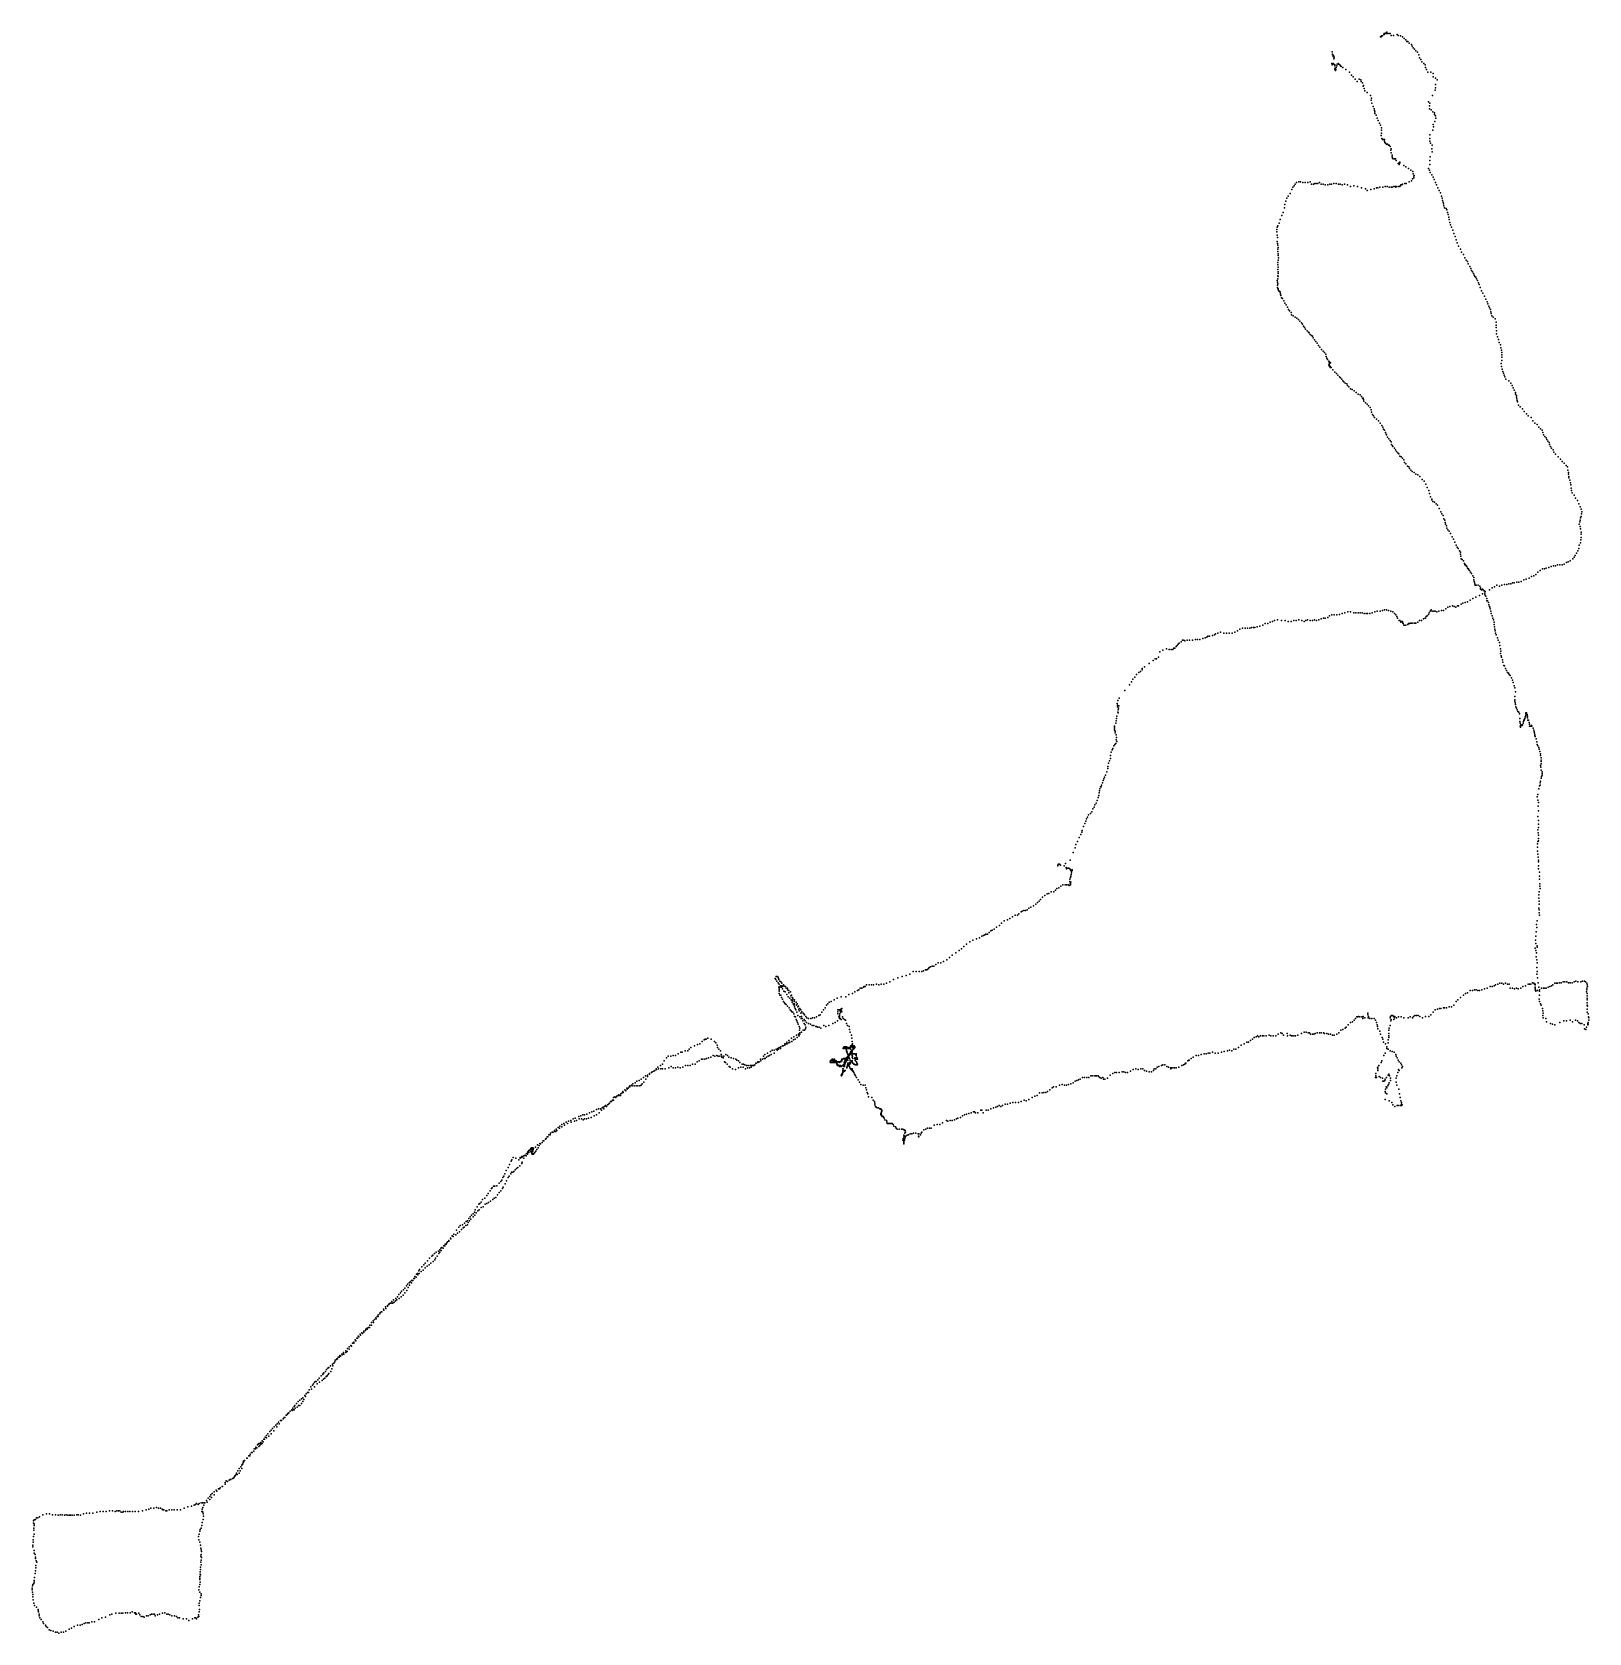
# Model space of a CAD drawing. Header units: inches. Extents: x -3745 to 29685, y 6717300 to 6718695.
# Drawn here: x -3745 to -2389, y 6717300 to 6718695 of the extents above; entities outside this region: 1.
import ezdxf

# ---------------------------------------------------------------- set-up
doc = ezdxf.new("R2010")
doc.units = ezdxf.units.IN
doc.header["$MEASUREMENT"] = 0

msp = doc.modelspace()

# ---------------------------------------------------------------- linework, layer by layer
for p in [(-2570.4, 6718691.1), (-2569.9, 6718691.1), (-2569.9, 6718691.1), (-2569.4, 6718691.8), (-2569.4, 6718691.8), (-2569, 6718691.8), (-2568.6, 6718691.8), (-2567.4, 6718693), (-2567.4, 6718693), (-2567.1, 6718693.8), (-2567.1, 6718693), (-2567.1, 6718693), (-2566.4, 6718693.8), (-2566.4, 6718693.8), (-2565.4, 6718694.5), (-2565.4, 6718694.5), (-2565.1, 6718693.8), (-2565, 6718695.2), (-2565, 6718695.2), (-2564.5, 6718693.8), (-2564.5, 6718693.8), (-2563, 6718693.8), (-2563, 6718693.8), (-2562.1, 6718693.8), (-2562.1, 6718693.8), (-2561, 6718692.3), (-2561, 6718692.3), (-2559.2, 6718692.3), (-2559.2, 6718692.3), (-2556, 6718693), (-2556, 6718693), (-2554.9, 6718692.3), (-2554.9, 6718692.3), (-2552.9, 6718691.8), (-2552.9, 6718691.8), (-2551.2, 6718691.1), (-2551.2, 6718691.1), (-2549.9, 6718689.6), (-2549.9, 6718689.6), (-2548.3, 6718688.4), (-2548.3, 6718688.4), (-2547.5, 6718687), (-2546.5, 6718687), (-2546.5, 6718687), (-2545.3, 6718685.5), (-2545.3, 6718685.5), (-2543.5, 6718684.3), (-2542.9, 6718682.8), (-2542.9, 6718682.8), (-2612.7, 6718667.8), (-2612.4, 6718678), (-2612.1, 6718676), (-2612.1, 6718675.3), (-2612.1, 6718675.3), (-2611.6, 6718673.9), (-2611.6, 6718673.9), (-2611.6, 6718667.8), (-2611.2, 6718674.6), (-2611.2, 6718674.6), (-2611, 6718671.9), (-2610.9, 6718673.9), (-2610.9, 6718673.9), (-2610.8, 6718672.6), (-2607.1, 6718667.8), (-2542, 6718681.4), (-2542, 6718681.4), (-2540.9, 6718680.2), (-2539.6, 6718678.7), (-2539.6, 6718678.7), (-2538.2, 6718677.5), (-2538.2, 6718677.5), (-2537.1, 6718675.3), (-2537.1, 6718675.3), (-2536.3, 6718672.6), (-2536.3, 6718672.6), (-2535.2, 6718671.2), (-2535.2, 6718671.2), (-2534.4, 6718669.2), (-2534.4, 6718669.2), (-2532.7, 6718667.8), (-2532.7, 6718667.8), (-2612.4, 6718666.6), (-2612.4, 6718666.6), (-2611.1, 6718667.1), (-2611.1, 6718667.1), (-2610.3, 6718666.6), (-2610.3, 6718666.6), (-2610.1, 6718665.8), (-2610.1, 6718665.8), (-2610.1, 6718663), (-2610.1, 6718663), (-2610.1, 6718662.4), (-2610.1, 6718662.4), (-2610, 6718663), (-2610, 6718663), (-2610, 6718663), (-2610, 6718663), (-2609.8, 6718663.7), (-2609.8, 6718663.7), (-2609.6, 6718661.7), (-2609.6, 6718661.7), (-2609.2, 6718662.4), (-2609.2, 6718662.4), (-2608.9, 6718664.4), (-2608.9, 6718664.4), (-2608.5, 6718665.8), (-2608.5, 6718665.8), (-2608, 6718667.1), (-2607.1, 6718667.1), (-2607.1, 6718667.1), (-2606.9, 6718667.1), (-2606.9, 6718667.1), (-2606.9, 6718667.1), (-2605.8, 6718666.6), (-2605.8, 6718666.6), (-2605.2, 6718665.8), (-2604.5, 6718665.1), (-2604.5, 6718665.1), (-2603.3, 6718664.4), (-2600.5, 6718662.4), (-2597.4, 6718660.3), (-2595.7, 6718657.6), (-2594.1, 6718656.2), (-2594.1, 6718656.2), (-2592.5, 6718654.2), (-2592.5, 6718654.2), (-2589.1, 6718654.2), (-2589.1, 6718654.2), (-2531.4, 6718666.6), (-2531.4, 6718666.6), (-2531.1, 6718664.4), (-2531.1, 6718664.4), (-2530.2, 6718662.4), (-2530.2, 6718662.4), (-2529.1, 6718660.3), (-2529.1, 6718660.3), (-2526.6, 6718660.3), (-2526.6, 6718660.3), (-2524.6, 6718659), (-2524.4, 6718656.2), (-2522.4, 6718654.9), (-2590.8, 6718652.1), (-2587.6, 6718653.5), (-2587.6, 6718653.5), (-2587.1, 6718652.1), (-2587.1, 6718652.1), (-2586.2, 6718650.8), (-2586.2, 6718650.8), (-2585.4, 6718648.1), (-2585.4, 6718648.1), (-2585.1, 6718648.7), (-2585.1, 6718648.7), (-2584.5, 6718646), (-2584.5, 6718646), (-2583.9, 6718644), (-2583.9, 6718644), (-2581.9, 6718642.6), (-2579.2, 6718639.9), (-2579.2, 6718639.9), (-2525.2, 6718639.9), (-2525.2, 6718639.9), (-2522.8, 6718644.5), (-2522.8, 6718644.5), (-2522.5, 6718649.4), (-2522.5, 6718649.4), (-2522.5, 6718646.7), (-2522.5, 6718646.7), (-2520.9, 6718653.5), (-2520.9, 6718653.5), (-2578.5, 6718635.8), (-2578.2, 6718637.7), (-2578.2, 6718637.7), (-2577.9, 6718633.1), (-2577.9, 6718633.1), (-2576.7, 6718630.2), (-2575.9, 6718628.2), (-2575.9, 6718628.2), (-2575.7, 6718626.8), (-2575.7, 6718626.8), (-2528.6, 6718634.3), (-2528.6, 6718634.3), (-2527.6, 6718630.9), (-2527.6, 6718630.9), (-2527.6, 6718628.2), (-2527.6, 6718628.2), (-2527.5, 6718633.1), (-2527.5, 6718633.1), (-2526.3, 6718627.5), (-2526.3, 6718627.5), (-2575.4, 6718625.6), (-2575.4, 6718625.6), (-2575.4, 6718624.1), (-2575.4, 6718624.1), (-2574.2, 6718622.7), (-2573.3, 6718620), (-2573.3, 6718620), (-2572.4, 6718618), (-2572.4, 6718618), (-2571.3, 6718615.9), (-2571.3, 6718615.9), (-2570.5, 6718613.9), (-2524.8, 6718625.6), (-2524.8, 6718625.6), (-2524.5, 6718614.6), (-2524.3, 6718612.5), (-2523.3, 6718624.8), (-2523.3, 6718624.8), (-2523.3, 6718623.4), (-2523.3, 6718623.4), (-2523.1, 6718617.3), (-2523.1, 6718617.3), (-2522.6, 6718622.2), (-2522.6, 6718622.2), (-2522.3, 6718620), (-2522.3, 6718620), (-2569.7, 6718605), (-2569.6, 6718611.8), (-2569.6, 6718611.8), (-2569.6, 6718609.8), (-2569.6, 6718609.8), (-2569.5, 6718607.1), (-2569.3, 6718602.3), (-2569.3, 6718602.3), (-2568.7, 6718601.6), (-2568.7, 6718601.6), (-2567.8, 6718601.6), (-2566.9, 6718601.6), (-2566.8, 6718600.1), (-2566.7, 6718598.9), (-2566.1, 6718598.2), (-2566.1, 6718598.2), (-2527.5, 6718605.7), (-2527.5, 6718605.7), (-2527.5, 6718602.3), (-2527.5, 6718602.3), (-2527.3, 6718600.1), (-2527.3, 6718600.1), (-2526.8, 6718598.2), (-2526.8, 6718598.2), (-2524.9, 6718609.8), (-2524.9, 6718609.8), (-2565.2, 6718597.5), (-2565.2, 6718597.5), (-2564.4, 6718597.5), (-2564.4, 6718597.5), (-2563.4, 6718596.7), (-2563.4, 6718596.7), (-2562.9, 6718596.7), (-2562.9, 6718596.7), (-2561.9, 6718595.5), (-2561.9, 6718595.5), (-2561.4, 6718592.1), (-2561.2, 6718593.3), (-2561.2, 6718593.3), (-2561.1, 6718589.9), (-2561.1, 6718589.9), (-2560.3, 6718588), (-2560.3, 6718588), (-2560.3, 6718586.5), (-2560, 6718585.3), (-2559.3, 6718584.6), (-2559.3, 6718584.6), (-2558.2, 6718584.6), (-2557.3, 6718584.6), (-2527.1, 6718586.5), (-2527.1, 6718586.5), (-2525.8, 6718593.3), (-2525.8, 6718593.3), (-2525.5, 6718590.7), (-2525.5, 6718590.7), (-2525.4, 6718596.7), (-2525.4, 6718596.7), (-2556.7, 6718583.1), (-2554.9, 6718580.5), (-2554.4, 6718580.5), (-2554.1, 6718579.7), (-2554, 6718581.2), (-2553.8, 6718580.5), (-2553.7, 6718580.5), (-2553.6, 6718581.7), (-2553.6, 6718581.7), (-2553.6, 6718581.2), (-2550.1, 6718579), (-2548.4, 6718577.8), (-2548.4, 6718577.8), (-2546, 6718576.3), (-2546, 6718576.3), (-2544.1, 6718574.9), (-2544.1, 6718574.9), (-2542.1, 6718573.7), (-2542.1, 6718573.7), (-2541.8, 6718571.5), (-2541.8, 6718571.5), (-2541, 6718570.2), (-2541, 6718570.2), (-2528.5, 6718576.3), (-2527.6, 6718574.9), (-2527.6, 6718574.9), (-2527.5, 6718579.7), (-2527.5, 6718579.7), (-2527.3, 6718583.1), (-2527.3, 6718583.1), (-2527.2, 6718572.9), (-2527.2, 6718572.9), (-2525.8, 6718570.8), (-2525.8, 6718570.8), (-2647.5, 6718557.9), (-2647.5, 6718557.9), (-2646.7, 6718559.9), (-2646.7, 6718559.9), (-2645.7, 6718561.3), (-2645.7, 6718561.3), (-2644.7, 6718562.7), (-2644.7, 6718562.7), (-2643.4, 6718564), (-2641.5, 6718564.7), (-2641.5, 6718564.7), (-2640.1, 6718564.7), (-2640.1, 6718564.7), (-2638, 6718564), (-2638, 6718564), (-2635.9, 6718564), (-2635.9, 6718564), (-2633.8, 6718564), (-2633.8, 6718564), (-2631.6, 6718564.7), (-2631.6, 6718564.7), (-2630.4, 6718562.7), (-2628.7, 6718562.7), (-2628.7, 6718562.7), (-2627.6, 6718563.3), (-2627.6, 6718563.3), (-2626.4, 6718563.3), (-2626.4, 6718563.3), (-2625, 6718563.3), (-2625, 6718563.3), (-2623.6, 6718564), (-2623.6, 6718564), (-2622.2, 6718562.7), (-2622.2, 6718562.7), (-2620.3, 6718562.7), (-2620.3, 6718562.7), (-2618.7, 6718562), (-2618.7, 6718562), (-2616.3, 6718562), (-2616.3, 6718562), (-2614.4, 6718562.7), (-2614.4, 6718562.7), (-2613.1, 6718562.7), (-2613.1, 6718562.7), (-2611.1, 6718563.3), (-2608.9, 6718563.3), (-2607.1, 6718562.7), (-2605.4, 6718562.7), (-2605.4, 6718562.7), (-2603.9, 6718562), (-2603.9, 6718562), (-2601.6, 6718562.7), (-2601.6, 6718562.7), (-2599.1, 6718562), (-2599.1, 6718562), (-2596.4, 6718560.6), (-2596.4, 6718560.6), (-2593.7, 6718561.3), (-2593.7, 6718561.3), (-2590.5, 6718560.6), (-2587, 6718559.3), (-2587, 6718559.3), (-2583.5, 6718558.6), (-2583.5, 6718558.6), (-2582.1, 6718557.2), (-2582.1, 6718557.2), (-2578.9, 6718557.9), (-2578.9, 6718557.9), (-2576, 6718558.6), (-2573.8, 6718559.3), (-2572.8, 6718559.3), (-2572.8, 6718559.3), (-2570.9, 6718559.9), (-2568.3, 6718559.9), (-2568.3, 6718559.9), (-2566.2, 6718560.6), (-2566.2, 6718560.6), (-2564.6, 6718560.6), (-2564.6, 6718560.6), (-2562.8, 6718559.9), (-2562.8, 6718559.9), (-2561.1, 6718559.9), (-2561.1, 6718559.9), (-2560.3, 6718559.9), (-2560.3, 6718559.9), (-2558.8, 6718560.6), (-2558.8, 6718560.6), (-2557.5, 6718560.6), (-2557.5, 6718560.6), (-2557.1, 6718559.9), (-2557.1, 6718559.9), (-2556.7, 6718560.6), (-2556.7, 6718560.6), (-2555, 6718560.6), (-2553.6, 6718560.6), (-2553.6, 6718560.6), (-2553.2, 6718561.3), (-2553.2, 6718561.3), (-2552.8, 6718562), (-2552.8, 6718562), (-2551.7, 6718562), (-2551.7, 6718562), (-2551.3, 6718562.7), (-2549.3, 6718563.3), (-2549.3, 6718563.3), (-2548, 6718563.3), (-2548, 6718563.3), (-2545.5, 6718564.7), (-2545.5, 6718564.7), (-2543.5, 6718565.4), (-2542.4, 6718567.4), (-2542.4, 6718567.4), (-2541.4, 6718568.1), (-2541.4, 6718568.1), (-2541.3, 6718569.5), (-2541.3, 6718569.5), (-2524.5, 6718568.8), (-2524.5, 6718568.8), (-2523.6, 6718566.8), (-2523.6, 6718566.8), (-2522.5, 6718564), (-2522.5, 6718564), (-2521.7, 6718562), (-2521.7, 6718562), (-2520.4, 6718559.3), (-2520.4, 6718559.3), (-2519.2, 6718557.2), (-2519.2, 6718557.2), (-2654, 6718542.1), (-2654, 6718542.1), (-2653.7, 6718544.8), (-2652.7, 6718547.7), (-2652.7, 6718547.7), (-2652.1, 6718550.4), (-2652.1, 6718550.4), (-2650.7, 6718552.3), (-2650.7, 6718552.3), (-2649.1, 6718554.5), (-2649.1, 6718554.5), (-2518, 6718555.2), (-2517.2, 6718552.3), (-2517.2, 6718552.3), (-2516.7, 6718550.4), (-2516.7, 6718550.4), (-2516.3, 6718548.4), (-2516.3, 6718548.4), (-2515.9, 6718547), (-2515.9, 6718547), (-2515.6, 6718545.5), (-2515.6, 6718545.5), (-2515.3, 6718543.6), (-2514.6, 6718542.1), (-2658.6, 6718528.5), (-2658.6, 6718528.5), (-2657.8, 6718531.9), (-2657.8, 6718531.9), (-2656.2, 6718535.3), (-2656.2, 6718535.3), (-2655.1, 6718538), (-2655.1, 6718538), (-2513.3, 6718541.4), (-2513.3, 6718541.4), (-2512.6, 6718540.2), (-2512.6, 6718540.2), (-2511.9, 6718538), (-2511.9, 6718538), (-2511.4, 6718536.1), (-2510.8, 6718533.9), (-2510.8, 6718533.9), (-2510.6, 6718531.9), (-2510.6, 6718531.9), (-2509.9, 6718529.3), (-2509.9, 6718529.3), (-2660.8, 6718523), (-2660.8, 6718523), (-2660.8, 6718521), (-2660.8, 6718521), (-2660.3, 6718525.1), (-2660.3, 6718525.1), (-2660.3, 6718518.3), (-2660.3, 6718518.3), (-2660.2, 6718516.2), (-2660.2, 6718516.2), (-2659.9, 6718526.4), (-2659.9, 6718526.4), (-2509.5, 6718527.1), (-2509.5, 6718527.1), (-2508.4, 6718525.1), (-2508.4, 6718525.1), (-2507.4, 6718522.5), (-2507.4, 6718522.5), (-2506.5, 6718519.6), (-2505.4, 6718516.9), (-2505.4, 6718516.9), (-2504.6, 6718514.2), (-2504.6, 6718514.2), (-2660.3, 6718512.8), (-2660.3, 6718512.8), (-2660.2, 6718510.8), (-2660.2, 6718510.8), (-2659.9, 6718509.4), (-2659.9, 6718509.4), (-2659.8, 6718506), (-2659.8, 6718506), (-2659.8, 6718504), (-2659.5, 6718507.4), (-2659.5, 6718507.4), (-2659.5, 6718501.9), (-2659.5, 6718501.9), (-2659.4, 6718500.6), (-2659.4, 6718500.6), (-2503.7, 6718511.5), (-2503.7, 6718511.5), (-2502.5, 6718508.7), (-2502.5, 6718508.7), (-2500.8, 6718506), (-2500.8, 6718506), (-2499.7, 6718503.3), (-2499.7, 6718503.3), (-2498.1, 6718501.2), (-2498.1, 6718501.2), (-2659.8, 6718494.4), (-2659.8, 6718494.4), (-2659.8, 6718492.4), (-2659.8, 6718492.4), (-2659.8, 6718488.3), (-2659.8, 6718488.3), (-2659.6, 6718496.5), (-2659.6, 6718496.5), (-2659.6, 6718490.2), (-2659.6, 6718490.2), (-2659.2, 6718498.5), (-2659.2, 6718498.5), (-2497, 6718498.5), (-2497, 6718498.5), (-2495.8, 6718496.5), (-2495.8, 6718496.5), (-2494.7, 6718495.1), (-2494.7, 6718495.1), (-2493.9, 6718493.1), (-2493.9, 6718493.1), (-2492.6, 6718491), (-2492.6, 6718491), (-2491.7, 6718489), (-2491.7, 6718489), (-2491, 6718487.5), (-2491, 6718487.5), (-2660.3, 6718478.6), (-2660.3, 6718478.6), (-2660.2, 6718472.5), (-2660.2, 6718472.5), (-2660.1, 6718477.3), (-2660.1, 6718477.3), (-2660, 6718474.7), (-2660, 6718474.7), (-2659.9, 6718480), (-2659.9, 6718480), (-2659.8, 6718482.7), (-2659.8, 6718482.7), (-2659.8, 6718475.9), (-2659.8, 6718475.9), (-2659.6, 6718482.2), (-2659.6, 6718482.2), (-2659.5, 6718486.1), (-2659.5, 6718486.1), (-2659.4, 6718484.9), (-2659.4, 6718484.9), (-2490.2, 6718486.1), (-2490.2, 6718486.1), (-2489.4, 6718484.9), (-2489.4, 6718484.9), (-2488.8, 6718483.4), (-2488.8, 6718483.4), (-2488.1, 6718482.2), (-2487.4, 6718481.5), (-2487.4, 6718481.5), (-2486.9, 6718480), (-2486.9, 6718480), (-2486, 6718478.6), (-2486, 6718478.6), (-2484.9, 6718476.6), (-2484.9, 6718476.6), (-2484.4, 6718475.2), (-2484.4, 6718475.2), (-2483.6, 6718472.5), (-2483.6, 6718472.5), (-2659.9, 6718471.8), (-2659.9, 6718471.8), (-2659.5, 6718471.3), (-2659.5, 6718471.3), (-2659.4, 6718470.5), (-2659.4, 6718470.5), (-2659, 6718469.8), (-2659, 6718469.8), (-2658.3, 6718469.1), (-2658.3, 6718469.1), (-2658.1, 6718469.1), (-2658.1, 6718469.1), (-2657.9, 6718468.4), (-2657.9, 6718468.4), (-2657.6, 6718467.1), (-2657.6, 6718467.1), (-2657.6, 6718466.4), (-2657.6, 6718466.4), (-2657.6, 6718466.4), (-2657.6, 6718466.4), (-2657.4, 6718467.1), (-2657.4, 6718467.1), (-2657.4, 6718467.1), (-2657.4, 6718467.1), (-2657.1, 6718465.7), (-2657.1, 6718465.7), (-2656.5, 6718463.7), (-2656.5, 6718463.7), (-2655.7, 6718463), (-2655.7, 6718463), (-2654.5, 6718460.9), (-2654.5, 6718460.9), (-2653.6, 6718458.9), (-2653.6, 6718458.9), (-2482.3, 6718469.8), (-2482.3, 6718469.8), (-2481.2, 6718467.7), (-2481.2, 6718467.7), (-2479.9, 6718465), (-2479.9, 6718465), (-2478.6, 6718462.3), (-2478.6, 6718462.3), (-2477.6, 6718460.2), (-2652.6, 6718457.5), (-2652.6, 6718457.5), (-2651.4, 6718455.5), (-2651.4, 6718455.5), (-2650.5, 6718453.4), (-2650.5, 6718453.4), (-2649.5, 6718452.1), (-2649.5, 6718452.1), (-2648.3, 6718450.7), (-2648.3, 6718450.7), (-2647.8, 6718448.7), (-2647.8, 6718448.7), (-2646.5, 6718448), (-2646.5, 6718448), (-2644.8, 6718446.6), (-2644.8, 6718446.6), (-2643.3, 6718445.8), (-2643.3, 6718445.8), (-2641.9, 6718444.6), (-2641.9, 6718444.6), (-2476.9, 6718458.2), (-2476.9, 6718458.2), (-2476.1, 6718456.2), (-2476.1, 6718456.2), (-2475.5, 6718454.8), (-2475.5, 6718454.8), (-2474.7, 6718453.4), (-2474.2, 6718451.4), (-2474.2, 6718451.4), (-2473.9, 6718450), (-2473.9, 6718450), (-2473.3, 6718448), (-2473.3, 6718448), (-2472.2, 6718446.6), (-2470.6, 6718445.3), (-2640.5, 6718443.2), (-2640.5, 6718443.2), (-2639.2, 6718441.7), (-2639.2, 6718441.7), (-2638.3, 6718440.5), (-2638.3, 6718440.5), (-2637.4, 6718439), (-2637.4, 6718439), (-2636.6, 6718437.8), (-2636.6, 6718437.8), (-2635.6, 6718436.4), (-2635.6, 6718436.4), (-2634.3, 6718434.9), (-2634.3, 6718434.9), (-2633.2, 6718433.7), (-2633.2, 6718433.7), (-2632.4, 6718433), (-2632.4, 6718433), (-2631.6, 6718431.5), (-2631.6, 6718431.5), (-2630.6, 6718430.8), (-2630.6, 6718430.8), (-2469.7, 6718442.4), (-2469.7, 6718439.8), (-2469.6, 6718437.8), (-2469.6, 6718437.8), (-2469.2, 6718434.9), (-2469.2, 6718432.2), (-2469.2, 6718432.2), (-2629.7, 6718430.3), (-2629.7, 6718430.3), (-2628.9, 6718428.8), (-2628.9, 6718428.8), (-2627.8, 6718426.9), (-2627.8, 6718426.9), (-2626.7, 6718425.4), (-2626.7, 6718425.4), (-2625.6, 6718424), (-2625.6, 6718424), (-2624.4, 6718422), (-2624.4, 6718422), (-2623.1, 6718420.6), (-2623.1, 6718420.6), (-2621.7, 6718418.6), (-2621.7, 6718418.6), (-2620.3, 6718417.2), (-2620.3, 6718417.2), (-2468.4, 6718429.6), (-2468.4, 6718429.6), (-2467.5, 6718427.4), (-2467.5, 6718427.4), (-2467.1, 6718424.7), (-2467.1, 6718424.7), (-2465.8, 6718422.7), (-2465.5, 6718419.9), (-2465.5, 6718419.9), (-2464.9, 6718417.9), (-2464.9, 6718417.9), (-2619.1, 6718415.9), (-2619.1, 6718415.9), (-2618.1, 6718414.5), (-2618.1, 6718414.5), (-2617.7, 6718412.4), (-2617.7, 6718412.4), (-2617.2, 6718411.1), (-2617.2, 6718411.1), (-2616.5, 6718409.7), (-2616.5, 6718409.7), (-2615.5, 6718408.4), (-2615.5, 6718408.4), (-2615.3, 6718404.8), (-2615.3, 6718404.8), (-2615.2, 6718404.3), (-2615.2, 6718404.3), (-2615.1, 6718404.8), (-2615.1, 6718404.8), (-2615, 6718407), (-2615, 6718407), (-2615, 6718407), (-2615, 6718405.6), (-2615, 6718405.6), (-2615, 6718405.6), (-2615, 6718405.6), (-2615, 6718404.8), (-2615, 6718404.8), (-2615, 6718404.8), (-2615, 6718404.8), (-2614.9, 6718406.3), (-2614.9, 6718406.3), (-2614.9, 6718406.3), (-2614.9, 6718406.3), (-2614.9, 6718406.3), (-2614.9, 6718406.3), (-2614.9, 6718404.3), (-2614.8, 6718407.7), (-2614.8, 6718407.7), (-2614.8, 6718406.3), (-2614.8, 6718406.3), (-2614.6, 6718407), (-2614.6, 6718407), (-2614.3, 6718407), (-2614.3, 6718407), (-2614.3, 6718403.6), (-2614.3, 6718403.6), (-2614.2, 6718402.9), (-2614.2, 6718402.9), (-2613.9, 6718402.9), (-2613.9, 6718402.9), (-2613.8, 6718407), (-2613.8, 6718407), (-2613.8, 6718402.9), (-2613.8, 6718402.9), (-2613.3, 6718402.9), (-2465.3, 6718406.3), (-2465.3, 6718406.3), (-2464.9, 6718403.6), (-2464.9, 6718403.6), (-2464.8, 6718411.8), (-2464.8, 6718411.8), (-2464.8, 6718409), (-2464.8, 6718409), (-2464.6, 6718415.9), (-2464.6, 6718415.9), (-2464.6, 6718413.8), (-2464.6, 6718413.8), (-2611.9, 6718400.9), (-2611.9, 6718400.9), (-2610.3, 6718398.8), (-2610.3, 6718398.8), (-2608.7, 6718397.5), (-2608.7, 6718397.5), (-2607.4, 6718396.1), (-2607.4, 6718396.1), (-2606.2, 6718394.6), (-2606.2, 6718394.6), (-2605.1, 6718393.9), (-2605.1, 6718393.9), (-2604, 6718392.7), (-2604, 6718392.7), (-2603.2, 6718391.2), (-2603.2, 6718391.2), (-2602.3, 6718390.5), (-2602.3, 6718390.5), (-2601.1, 6718389.3), (-2601.1, 6718389.3), (-2464.3, 6718401.4), (-2464.3, 6718401.4), (-2463.8, 6718399.5), (-2463.8, 6718399.5), (-2463.2, 6718398), (-2463.2, 6718398), (-2462.7, 6718396.1), (-2462.7, 6718396.1), (-2462.1, 6718394.6), (-2462.1, 6718394.6), (-2461.2, 6718392.7), (-2461.2, 6718392.7), (-2458.6, 6718391.2), (-2458.6, 6718391.2), (-2456.8, 6718389.3), (-2456.8, 6718389.3), (-2599.8, 6718388.6), (-2599.8, 6718388.6), (-2599, 6718387.1), (-2599, 6718387.1), (-2598.1, 6718385.9), (-2598.1, 6718385.9), (-2596.6, 6718384.4), (-2596.6, 6718384.4), (-2595, 6718383.7), (-2595, 6718383.7), (-2593.4, 6718382.5), (-2593.4, 6718382.5), (-2591.5, 6718381), (-2591.5, 6718381), (-2589.8, 6718379.6), (-2589.8, 6718379.6), (-2588.2, 6718379.1), (-2588.2, 6718379.1), (-2586.8, 6718377.6), (-2586.8, 6718377.6), (-2586, 6718376.2), (-2586, 6718376.2), (-2585.5, 6718376.2), (-2585.5, 6718376.2), (-2585.3, 6718375), (-2455.6, 6718387.1), (-2455.6, 6718387.1), (-2454.7, 6718385.2), (-2454.7, 6718385.2), (-2454, 6718383), (-2454, 6718383), (-2452.8, 6718381), (-2452.8, 6718381), (-2452.7, 6718379.6), (-2452.7, 6718379.6), (-2452, 6718378.4), (-2451.9, 6718376.9), (-2451.7, 6718375.5), (-2451.7, 6718375.5), (-2584.8, 6718373.5), (-2584.8, 6718373.5), (-2583.4, 6718372.1), (-2583.4, 6718372.1), (-2582.1, 6718370.8), (-2582.1, 6718370.8), (-2580.8, 6718369.4), (-2580.8, 6718369.4), (-2579.3, 6718368), (-2579.3, 6718368), (-2578.5, 6718366), (-2578.5, 6718366), (-2578.2, 6718364), (-2578.2, 6718364), (-2577.3, 6718361.9), (-2577.3, 6718361.9), (-2451.4, 6718374.2), (-2451.4, 6718374.2), (-2451.1, 6718372.8), (-2451.1, 6718372.8), (-2450.1, 6718370.1), (-2450.1, 6718370.1), (-2448.8, 6718368.7), (-2448.8, 6718368.7), (-2446.7, 6718366.7), (-2446.7, 6718366.7), (-2445.2, 6718364.6), (-2445.2, 6718364.6), (-2443.2, 6718362.6), (-2443.2, 6718362.6), (-2576.6, 6718360.6), (-2576.6, 6718360.6), (-2575.6, 6718359.2), (-2575.6, 6718359.2), (-2574, 6718357.8), (-2572.1, 6718356.5), (-2572.1, 6718356.5), (-2570.8, 6718354.4), (-2570.8, 6718354.4), (-2569.1, 6718352.4), (-2569.1, 6718352.4), (-2568.3, 6718351), (-2568.3, 6718351), (-2567.7, 6718349), (-2567.7, 6718349), (-2566.9, 6718348.3), (-2566.9, 6718348.3), (-2441.7, 6718360.6), (-2441.7, 6718360.6), (-2439.1, 6718359.2), (-2439.1, 6718359.2), (-2437.6, 6718356.5), (-2437.6, 6718356.5), (-2435.9, 6718354.4), (-2435.9, 6718354.4), (-2433.8, 6718353.1), (-2433.8, 6718353.1), (-2432.4, 6718351), (-2432.4, 6718351), (-2430.9, 6718349.5), (-2430.9, 6718349.5), (-2429.5, 6718348.3), (-2429.5, 6718348.3), (-2566, 6718346.1), (-2566, 6718346.1), (-2565.5, 6718344.9), (-2565.5, 6718344.9), (-2565.1, 6718344.2), (-2565.1, 6718344.2), (-2564.4, 6718342.2), (-2563.2, 6718340.8), (-2563.2, 6718340.8), (-2561.9, 6718339.3), (-2561.9, 6718339.3), (-2561.2, 6718338.1), (-2561.2, 6718338.1), (-2560.7, 6718335.9), (-2560.7, 6718335.9), (-2560, 6718334.7), (-2560, 6718334.7), (-2559.5, 6718334), (-2429.1, 6718346.1), (-2429.1, 6718346.1), (-2428.4, 6718344.2), (-2428.4, 6718344.2), (-2427.2, 6718342.7), (-2427.2, 6718342.7), (-2426.1, 6718341.5), (-2426.1, 6718341.5), (-2425.5, 6718340.1), (-2425.5, 6718340.1), (-2424.6, 6718338.6), (-2424.6, 6718338.6), (-2423.6, 6718337.4), (-2423.6, 6718337.4), (-2423.1, 6718335.9), (-2423.1, 6718335.9), (-2422.3, 6718334), (-2422.3, 6718334), (-2558.3, 6718332.5), (-2557.3, 6718331.1), (-2556.3, 6718329.8), (-2556.3, 6718329.8), (-2555.2, 6718328.4), (-2555.2, 6718328.4), (-2554.4, 6718327.7), (-2553.6, 6718325.7), (-2552.4, 6718325), (-2551.3, 6718323.8), (-2551.3, 6718323.8), (-2550.2, 6718322.3), (-2550.2, 6718322.3), (-2549.4, 6718320.2), (-2548.2, 6718318.9), (-2421.4, 6718332.5), (-2421.4, 6718332.5), (-2420.1, 6718331.1), (-2420.1, 6718331.1), (-2419.3, 6718329.1), (-2417.9, 6718327.2), (-2417.9, 6718327.2), (-2415.7, 6718325), (-2415.7, 6718325), (-2413.6, 6718323), (-2413.6, 6718323), (-2412.2, 6718320.9), (-2412.2, 6718320.9), (-2410.3, 6718319.6), (-2410.3, 6718319.6), (-2547, 6718316.8), (-2545.7, 6718316.2), (-2545.7, 6718316.2), (-2545, 6718314.8), (-2545, 6718314.8), (-2544, 6718313.4), (-2544, 6718313.4), (-2542.9, 6718312.1), (-2542.9, 6718312.1), (-2541.1, 6718311.4), (-2541.1, 6718311.4), (-2539.6, 6718310), (-2538, 6718309.3), (-2538, 6718309.3), (-2536, 6718308), (-2536, 6718308), (-2534.1, 6718305.3), (-2534.1, 6718305.3), (-2408.6, 6718317.5), (-2408.6, 6718317.5), (-2407.6, 6718316.2), (-2407.6, 6718316.2), (-2407.2, 6718313.4), (-2407.2, 6718313.4), (-2406.6, 6718311.4), (-2406.6, 6718311.4), (-2406.6, 6718310), (-2406.6, 6718310), (-2406.4, 6718308), (-2406.4, 6718308), (-2406.2, 6718306.6), (-2406.2, 6718306.6), (-2532.3, 6718303.9), (-2532.3, 6718303.9), (-2530.8, 6718301.2), (-2530.8, 6718301.2), (-2529.7, 6718298.3), (-2528.4, 6718295.7), (-2528.4, 6718295.7), (-2527.7, 6718293), (-2527.7, 6718293), (-2405.4, 6718304.6), (-2405.4, 6718304.6), (-2404.9, 6718302.5), (-2404.6, 6718300.5), (-2404.6, 6718300.5), (-2404.2, 6718297.8), (-2404.2, 6718297.8), (-2403.9, 6718295.7), (-2403.9, 6718295.7), (-2403.4, 6718293.7), (-2403.4, 6718293.7), (-2401.8, 6718291.5), (-2401.8, 6718291.5), (-2526.7, 6718290.3), (-2526.7, 6718290.3), (-2525.8, 6718288.1), (-2525.8, 6718288.1), (-2525.6, 6718287.4), (-2525.6, 6718287.4), (-2524.7, 6718286.2), (-2524.7, 6718286.2), (-2523.3, 6718285.5), (-2523.3, 6718285.5), (-2521.9, 6718284), (-2521.9, 6718284), (-2520.6, 6718282.8), (-2520.6, 6718282.8), (-2519.3, 6718279.9), (-2519.3, 6718279.9), (-2517.8, 6718277.2), (-2517.8, 6718277.2), (-2400.4, 6718288.9), (-2400.4, 6718288.9), (-2398.7, 6718286.9), (-2398.7, 6718286.9), (-2397.5, 6718284), (-2396.6, 6718281.3), (-2396.6, 6718281.3), (-2395.5, 6718279.4), (-2395.5, 6718279.4), (-2395, 6718277.2), (-2395, 6718277.2), (-2516.9, 6718275.3), (-2516.9, 6718275.3), (-2515.9, 6718273.8), (-2515.9, 6718273.8), (-2515.2, 6718271.1), (-2515.2, 6718271.1), (-2514.4, 6718269.7), (-2514.2, 6718267.7), (-2514.2, 6718267.7), (-2513.8, 6718266.3), (-2513.8, 6718266.3), (-2512.9, 6718264.9), (-2512.9, 6718264.9), (-2397.2, 6718266.3), (-2397.2, 6718266.3), (-2396.7, 6718268.5), (-2396.7, 6718268.5), (-2396.6, 6718269.7), (-2396.6, 6718269.7), (-2396.5, 6718264.3), (-2396.5, 6718264.3), (-2396.3, 6718271.9), (-2396.3, 6718271.9), (-2395.5, 6718273.1), (-2395.5, 6718273.1), (-2395.2, 6718275.3), (-2395.2, 6718275.3), (-2512.6, 6718262.9), (-2512.6, 6718262.9), (-2511.8, 6718261.5), (-2511.8, 6718261.5), (-2510.5, 6718260.2), (-2510.5, 6718260.2), (-2509.3, 6718258.1), (-2509.3, 6718258.1), (-2508.1, 6718255.4), (-2506.8, 6718253.4), (-2505.5, 6718250.6), (-2396.3, 6718250), (-2396.3, 6718250), (-2396.2, 6718262.2), (-2396.2, 6718262.2), (-2395.8, 6718252.7), (-2395.8, 6718252.7), (-2395.7, 6718254.7), (-2395.7, 6718254.7), (-2395.6, 6718259.5), (-2395.6, 6718259.5), (-2395.6, 6718257.5), (-2395.6, 6718257.5), (-2504.5, 6718247.9), (-2504.5, 6718247.9), (-2503.5, 6718246.4), (-2503.5, 6718246.4), (-2502.7, 6718245.2), (-2502.7, 6718245.2), (-2501.7, 6718243), (-2501.7, 6718243), (-2500.8, 6718241.8), (-2500.8, 6718241.8), (-2500.8, 6718240.3), (-2500.8, 6718240.3), (-2500.5, 6718238.4), (-2500.5, 6718238.4), (-2500.1, 6718236.2), (-2500.1, 6718236.2), (-2499.2, 6718235.5), (-2499.2, 6718235.5), (-2402.9, 6718236.2), (-2402.9, 6718236.2), (-2401.8, 6718237.7), (-2401.8, 6718237.7), (-2400.7, 6718239.1), (-2400.7, 6718239.1), (-2399.6, 6718241.1), (-2399.6, 6718241.1), (-2398.6, 6718243), (-2398.6, 6718243), (-2397.7, 6718245.2), (-2397.7, 6718245.2), (-2397.2, 6718247.9), (-2397.2, 6718247.9), (-2498, 6718234.3), (-2498, 6718234.3), (-2497.3, 6718232.1), (-2497.3, 6718232.1), (-2496.9, 6718230.9), (-2496.9, 6718230.9), (-2496.2, 6718230.9), (-2496.2, 6718230.9), (-2495.7, 6718230.1), (-2495.7, 6718230.1), (-2495.2, 6718229.4), (-2495.2, 6718229.4), (-2494.7, 6718228), (-2494.7, 6718228), (-2493.8, 6718227.5), (-2493.8, 6718227.5), (-2493.6, 6718226.7), (-2492.9, 6718226), (-2491.9, 6718224.6), (-2491.9, 6718224.6), (-2491.2, 6718223.3), (-2491.2, 6718223.3), (-2435.1, 6718222.6), (-2435.1, 6718222.6), (-2433.2, 6718224.6), (-2433.2, 6718224.6), (-2431.4, 6718226), (-2431.4, 6718226), (-2429.4, 6718227.5), (-2429.4, 6718227.5), (-2427.5, 6718227.5), (-2427.5, 6718227.5), (-2426, 6718228), (-2426, 6718228), (-2423.8, 6718228.7), (-2423.8, 6718228.7), (-2421.6, 6718229.4), (-2421.6, 6718229.4), (-2419.8, 6718230.1), (-2419.8, 6718230.1), (-2417.9, 6718230.1), (-2417.9, 6718230.1), (-2416.2, 6718230.9), (-2416.2, 6718230.9), (-2414.1, 6718230.9), (-2414.1, 6718230.9), (-2412.1, 6718230.9), (-2412.1, 6718230.9), (-2410.3, 6718231.6), (-2410.3, 6718231.6), (-2408.3, 6718232.8), (-2408.3, 6718232.8), (-2406.8, 6718233.5), (-2406.8, 6718233.5), (-2405.1, 6718234.3), (-2405.1, 6718234.3), (-2490.1, 6718221.2), (-2490.1, 6718221.2), (-2489.2, 6718219.9), (-2489.2, 6718219.9), (-2489, 6718217.8), (-2489, 6718217.8), (-2488.9, 6718216.5), (-2488.9, 6718216.5), (-2488.5, 6718215.8), (-2488.5, 6718215.8), (-2488.1, 6718214.4), (-2488.1, 6718214.4), (-2487.9, 6718213.1), (-2487.9, 6718213.1), (-2487, 6718213.1), (-2487, 6718213.1), (-2485.2, 6718213.1), (-2485.2, 6718213.1), (-2483.9, 6718212.4), (-2483.9, 6718212.4), (-2483.4, 6718211), (-2483.4, 6718211), (-2483.2, 6718210.3), (-2483.2, 6718210.3), (-2483.2, 6718209.6), (-2482.4, 6718209), (-2482.2, 6718209), (-2482.2, 6718209), (-2481.6, 6718209.6), (-2481.6, 6718209.6), (-2480.9, 6718209), (-2480.9, 6718209), (-2480.2, 6718208.3), (-2480.2, 6718208.3), (-2479.2, 6718207.6), (-2479.2, 6718207.6), (-2475.4, 6718209), (-2475.4, 6718209), (-2473.1, 6718211), (-2473.1, 6718211), (-2471, 6718211.7), (-2471, 6718211.7), (-2469.1, 6718213.1), (-2469.1, 6718213.1), (-2466.6, 6718212.4), (-2466.6, 6718212.4), (-2464.7, 6718213.1), (-2464.7, 6718213.1), (-2462.5, 6718213.7), (-2462.5, 6718213.7), (-2460.4, 6718213.7), (-2460.4, 6718213.7), (-2458.5, 6718214.4), (-2458.5, 6718214.4), (-2457, 6718214.4), (-2455.5, 6718215.1), (-2455.5, 6718215.1), (-2454, 6718215.1), (-2454, 6718215.1), (-2451.7, 6718215.8), (-2451.7, 6718215.8), (-2449.9, 6718215.8), (-2449.9, 6718215.8), (-2447.9, 6718216.5), (-2447.9, 6718216.5), (-2445.6, 6718217.8), (-2445.6, 6718217.8), (-2443.4, 6718218.5), (-2443.4, 6718218.5), (-2441, 6718219.2), (-2441, 6718219.2), (-2439, 6718220.7), (-2439, 6718220.7), (-2436.8, 6718221.2), (-2436.8, 6718221.2), (-2511.8, 6718194), (-2511.8, 6718194), (-2509.9, 6718194.7), (-2509.9, 6718194.7), (-2507.8, 6718195.2), (-2507.8, 6718195.2), (-2506.2, 6718194.7), (-2506.2, 6718194.7), (-2504.8, 6718194), (-2504.8, 6718194), (-2503.2, 6718195.2), (-2503.2, 6718195.2), (-2502.4, 6718195.2), (-2502.4, 6718195.2), (-2500.1, 6718196.7), (-2500.1, 6718196.7), (-2498.6, 6718197.4), (-2498.6, 6718197.4), (-2496.6, 6718198.1), (-2496.6, 6718198.1), (-2494.7, 6718198.6), (-2494.7, 6718198.6), (-2492.2, 6718200.1), (-2492.2, 6718200.1), (-2489.9, 6718201.5), (-2489.9, 6718201.5), (-2487.2, 6718202.8), (-2487.2, 6718202.8), (-2484.1, 6718204.2), (-2484.1, 6718204.2), (-2481.6, 6718205.6), (-2481.6, 6718205.6), (-2479.6, 6718206.2), (-2479.6, 6718206.2), (-2479.6, 6718204.9), (-2478.6, 6718203.5), (-2478.6, 6718203.5), (-2477.7, 6718201.5), (-2477.7, 6718201.5), (-2477.7, 6718199.4), (-2477.3, 6718199.4), (-2477.3, 6718199.4), (-2476.4, 6718198.1), (-2476, 6718196), (-2475.5, 6718194.7), (-2475.1, 6718194), (-2475.1, 6718194), (-2670.7, 6718179.7), (-2670.7, 6718179.7), (-2668.6, 6718179.7), (-2668.6, 6718179.7), (-2666.4, 6718180.9), (-2666.4, 6718180.9), (-2664.5, 6718181.6), (-2662.7, 6718182.4), (-2662.7, 6718182.4), (-2660.1, 6718183.1), (-2660.1, 6718183.1), (-2656.6, 6718182.4), (-2656.6, 6718182.4), (-2653.5, 6718182.4), (-2653.5, 6718182.4), (-2650.7, 6718181.6), (-2648.1, 6718181.6), (-2648.1, 6718181.6), (-2645.8, 6718182.4), (-2645.8, 6718182.4), (-2643.7, 6718182.4), (-2641.5, 6718183.1), (-2641.5, 6718183.1), (-2638.9, 6718182.4), (-2638.9, 6718182.4), (-2636.9, 6718181.6), (-2635.3, 6718182.4), (-2635.3, 6718182.4), (-2633.9, 6718183.1), (-2633.9, 6718183.1), (-2631.6, 6718182.4), (-2629.6, 6718182.4), (-2629.6, 6718182.4), (-2628, 6718183.1), (-2626.1, 6718182.4), (-2626.1, 6718182.4), (-2624.1, 6718183.1), (-2622.2, 6718183.8), (-2622.2, 6718183.8), (-2620.1, 6718184.3), (-2620.1, 6718184.3), (-2618.5, 6718184.3), (-2616.3, 6718185), (-2616.3, 6718185), (-2614.7, 6718186.5), (-2614.7, 6718186.5), (-2612.7, 6718187.2), (-2612.7, 6718187.2), (-2610.6, 6718187.2), (-2610.6, 6718187.2), (-2608.3, 6718187.2), (-2606.2, 6718187.7), (-2606.2, 6718187.7), (-2603.8, 6718188.4), (-2603.8, 6718188.4), (-2601.4, 6718189.2), (-2598.8, 6718189.9), (-2598.8, 6718189.9), (-2596.4, 6718189.9), (-2593.6, 6718189.2), (-2593.6, 6718189.2), (-2591.9, 6718189.2), (-2589.7, 6718189.2), (-2589.7, 6718189.2), (-2588, 6718189.2), (-2588, 6718189.2), (-2586.3, 6718189.2), (-2584.6, 6718188.4), (-2584.6, 6718188.4), (-2582.9, 6718188.4), (-2581.7, 6718188.4), (-2581.7, 6718188.4), (-2579.6, 6718188.4), (-2577.5, 6718189.2), (-2577.5, 6718189.2), (-2575.2, 6718189.9), (-2575.2, 6718189.9), (-2573.2, 6718190.6), (-2570.8, 6718190.6), (-2570.8, 6718190.6), (-2568.7, 6718191.1), (-2568.7, 6718191.1), (-2567, 6718191.8), (-2565.2, 6718191.8), (-2565.2, 6718191.8), (-2563.5, 6718191.1), (-2563.5, 6718191.1), (-2561.5, 6718190.6), (-2559.7, 6718189.9), (-2559.7, 6718189.9), (-2558.3, 6718188.4), (-2558.3, 6718188.4), (-2556.9, 6718187.2), (-2556.1, 6718185.8), (-2556.1, 6718185.8), (-2555.5, 6718184.3), (-2555.5, 6718184.3), (-2554, 6718182.4), (-2554, 6718182.4), (-2553.6, 6718182.4), (-2553.6, 6718182.4), (-2552.7, 6718181.6), (-2552.7, 6718181.6), (-2552.7, 6718180.9), (-2552.6, 6718180.9), (-2552.6, 6718180.9), (-2551.9, 6718181.6), (-2551.9, 6718181.6), (-2551.4, 6718181.6), (-2551.4, 6718181.6), (-2551.3, 6718180.9), (-2551.3, 6718180.9), (-2551.3, 6718180.9), (-2551.3, 6718180.9), (-2551.2, 6718180.9), (-2551.2, 6718180.9), (-2551.2, 6718180.9), (-2551.2, 6718180.9), (-2551.1, 6718181.6), (-2551.1, 6718181.6), (-2550.8, 6718180.2), (-2550.8, 6718180.2), (-2550.7, 6718179.7), (-2550.7, 6718179.7), (-2546, 6718179.7), (-2545, 6718179.7), (-2545, 6718179.7), (-2544.1, 6718180.2), (-2544.1, 6718180.2), (-2543.5, 6718180.2), (-2543.5, 6718180.2), (-2542.9, 6718180.2), (-2542.9, 6718180.2), (-2541.2, 6718180.2), (-2541.2, 6718180.2), (-2540.3, 6718180.2), (-2540.3, 6718180.2), (-2539.5, 6718180.2), (-2539.5, 6718180.2), (-2538, 6718180.9), (-2538, 6718180.9), (-2536.5, 6718182.4), (-2534.6, 6718182.4), (-2534.6, 6718182.4), (-2532.9, 6718183.8), (-2531.6, 6718184.3), (-2531.6, 6718184.3), (-2531.1, 6718184.3), (-2530.5, 6718185.8), (-2530.5, 6718185.8), (-2529.7, 6718186.5), (-2529.7, 6718186.5), (-2528.5, 6718187.7), (-2528.5, 6718187.7), (-2528.1, 6718189.2), (-2528.1, 6718189.2), (-2527.1, 6718190.6), (-2526.3, 6718191.8), (-2525.3, 6718190.6), (-2525.3, 6718190.6), (-2523.9, 6718190.6), (-2523.9, 6718190.6), (-2522.8, 6718190.6), (-2522.8, 6718190.6), (-2521.3, 6718189.9), (-2521.3, 6718189.9), (-2519.5, 6718190.6), (-2519.5, 6718190.6), (-2517.2, 6718191.1), (-2517.2, 6718191.1), (-2515.4, 6718191.1), (-2515.4, 6718191.1), (-2513.6, 6718192.6), (-2513.6, 6718192.6), (-2474.9, 6718192.6), (-2474.9, 6718192.6), (-2474.4, 6718190.6), (-2474.4, 6718190.6), (-2474, 6718188.4), (-2473.2, 6718186.5), (-2473.2, 6718186.5), (-2472.6, 6718184.3), (-2472.6, 6718184.3), (-2472.1, 6718183.1), (-2472.1, 6718183.1), (-2471.4, 6718180.9), (-2731.6, 6718165.9), (-2731.6, 6718165.9), (-2729.8, 6718165.9), (-2729.8, 6718165.9), (-2727.6, 6718165.9), (-2727.6, 6718165.9), (-2725.2, 6718166.6), (-2725.2, 6718166.6), (-2723.2, 6718167.3), (-2723.2, 6718167.3), (-2721.5, 6718168), (-2720.9, 6718168.7), (-2719.4, 6718168.7), (-2716.6, 6718169.3), (-2715.1, 6718170), (-2715.1, 6718170), (-2714, 6718170.7), (-2714, 6718170.7), (-2712, 6718171.4), (-2712, 6718171.4), (-2709.6, 6718172.2), (-2709.6, 6718172.2), (-2706.7, 6718171.4), (-2706.7, 6718171.4), (-2704.5, 6718171.4), (-2704.5, 6718171.4), (-2702.2, 6718171.4), (-2702.2, 6718171.4), (-2699.7, 6718171.4), (-2699.7, 6718171.4), (-2697.2, 6718172.2), (-2697.2, 6718172.2), (-2695, 6718173.4), (-2695, 6718173.4), (-2692.8, 6718174.8), (-2692.8, 6718174.8), (-2690.5, 6718175.6), (-2690.5, 6718175.6), (-2688.3, 6718175.6), (-2688.3, 6718175.6), (-2686.1, 6718175.6), (-2686.1, 6718175.6), (-2684.2, 6718175.6), (-2684.2, 6718175.6), (-2682.6, 6718176.3), (-2682.6, 6718176.3), (-2681, 6718176.3), (-2681, 6718176.3), (-2679.7, 6718176.3), (-2679.7, 6718176.3), (-2677.8, 6718176.8), (-2677.8, 6718176.8), (-2675.6, 6718177.5), (-2675.6, 6718177.5), (-2673, 6718178.2), (-2673, 6718178.2), (-2550.1, 6718178.2), (-2550.1, 6718178.2), (-2549.9, 6718178.2), (-2549.9, 6718178.2), (-2548.3, 6718178.2), (-2548.3, 6718178.2), (-2546.7, 6718179), (-2546.7, 6718179), (-2471.3, 6718179), (-2471.1, 6718176.8), (-2470.8, 6718174.8), (-2470.8, 6718174.8), (-2470.5, 6718173.4), (-2470.3, 6718171.4), (-2470.3, 6718171.4), (-2469.7, 6718170), (-2469.7, 6718170), (-2468.6, 6718167.3), (-2468.6, 6718167.3), (-2762.7, 6718155), (-2762.7, 6718155), (-2760.1, 6718156.4), (-2760.1, 6718156.4), (-2756.8, 6718157.8), (-2756.8, 6718157.8), (-2754.5, 6718157.1), (-2754.5, 6718157.1), (-2752.7, 6718157.1), (-2752.7, 6718157.1), (-2751.3, 6718157.1), (-2751.3, 6718157.1), (-2750.3, 6718158.4), (-2750.3, 6718158.4), (-2749.6, 6718158.4), (-2749.6, 6718158.4), (-2748.4, 6718159.8), (-2748.4, 6718159.8), (-2747.4, 6718160.5), (-2747.4, 6718160.5), (-2746.7, 6718161.8), (-2746.7, 6718161.8), (-2745.7, 6718162.5), (-2745.7, 6718162.5), (-2744, 6718163.9), (-2744, 6718163.9), (-2742.7, 6718165.3), (-2742.7, 6718165.3), (-2741.8, 6718165.3), (-2741.8, 6718165.3), (-2740.7, 6718164.6), (-2738.8, 6718165.3), (-2736.6, 6718165.3), (-2734, 6718165.3), (-2467.8, 6718165.3), (-2467.8, 6718165.3), (-2466.8, 6718163.2), (-2466.8, 6718163.2), (-2466.4, 6718160.5), (-2466.4, 6718160.5), (-2465.8, 6718157.8), (-2465.8, 6718153.7), (-2465.8, 6718153.7), (-2465.6, 6718155.7), (-2465.6, 6718155.7), (-2465.2, 6718151.6), (-2465.2, 6718151.6), (-2779.3, 6718138), (-2779.3, 6718138), (-2778.1, 6718139.4), (-2778.1, 6718139.4), (-2777.9, 6718140.6), (-2777.9, 6718140.6), (-2775.9, 6718142.1), (-2775.9, 6718142.1), (-2771.9, 6718144.8), (-2771.9, 6718144.8), (-2768.4, 6718147.4), (-2768.4, 6718147.4), (-2766.6, 6718148.9), (-2766.6, 6718148.9), (-2765.6, 6718148.9), (-2765.6, 6718148.9), (-2763.8, 6718150.3), (-2763.8, 6718150.3), (-2465.1, 6718150.3), (-2464.1, 6718148.2), (-2463.8, 6718146.2), (-2462.9, 6718143.3), (-2462.9, 6718143.3), (-2462.3, 6718142.8), (-2461.6, 6718140.6), (-2461.6, 6718140.6), (-2460.5, 6718138.7), (-2460.5, 6718138.7), (-2789.1, 6718126.3), (-2789.1, 6718126.3), (-2787.2, 6718129), (-2787.2, 6718129), (-2786, 6718131.2), (-2786, 6718131.2), (-2784.5, 6718133.1), (-2784.5, 6718133.1), (-2783, 6718135.3), (-2783, 6718135.3), (-2781, 6718137.2), (-2781, 6718137.2), (-2459.9, 6718137.2), (-2458.8, 6718136.5), (-2458.8, 6718136.5), (-2458.3, 6718135.3), (-2457.5, 6718134.6), (-2456.3, 6718132.4), (-2455.3, 6718130.4), (-2455.3, 6718130.4), (-2454.9, 6718128.5), (-2454.9, 6718128.5), (-2454, 6718125.6), (-2454, 6718125.6), (-2453.5, 6718123.6), (-2453.5, 6718123.6), (-2799.7, 6718110), (-2799.7, 6718110), (-2799.1, 6718112.7), (-2799.1, 6718112.7), (-2798, 6718114.7), (-2798, 6718114.7), (-2793, 6718121.5), (-2793, 6718121.5), (-2453.4, 6718116.1), (-2453.4, 6718116.1), (-2453.4, 6718112), (-2453.4, 6718112), (-2453.3, 6718113.4), (-2453, 6718110.6), (-2453, 6718110.6), (-2452.8, 6718120.2), (-2452.8, 6718120.2), (-2800.4, 6718097), (-2800.4, 6718097), (-2799.9, 6718098.9), (-2799.9, 6718098.9), (-2799.4, 6718108.6), (-2799.4, 6718108.6), (-2799.4, 6718107.2), (-2799.4, 6718107.2), (-2799.1, 6718102.5), (-2799.1, 6718102.5), (-2799, 6718101.8), (-2799, 6718101.8), (-2798.9, 6718104.5), (-2798.9, 6718104.5), (-2798.6, 6718105.9), (-2798.6, 6718105.9), (-2798.3, 6718107.9), (-2798.3, 6718107.9), (-2452.7, 6718109.3), (-2452.7, 6718109.3), (-2452.6, 6718107.2), (-2452.6, 6718107.2), (-2451.8, 6718105.9), (-2451.8, 6718105.9), (-2451.3, 6718104.5), (-2450.8, 6718103.1), (-2450.8, 6718103.1), (-2450, 6718102.5), (-2450, 6718102.5), (-2449.4, 6718101.1), (-2449.4, 6718101.1), (-2449.1, 6718097), (-2449.1, 6718097), (-2444.9, 6718096.3), (-2444.9, 6718096.3), (-2444.7, 6718097), (-2444.7, 6718097), (-2444.4, 6718098.4), (-2444.4, 6718098.4), (-2444.2, 6718098.4), (-2444.2, 6718098.4), (-2443.9, 6718101.8), (-2443.9, 6718101.8), (-2443.8, 6718099.7), (-2443.8, 6718099.7), (-2443.7, 6718101.8), (-2443.7, 6718101.1), (-2443.6, 6718101.8), (-2443.6, 6718101.8), (-2443.6, 6718100.4), (-2443.6, 6718100.4), (-2443.5, 6718101.1), (-2443.5, 6718101.1), (-2443.1, 6718101.8), (-2443.1, 6718101.8), (-2442.6, 6718100.4), (-2442.6, 6718100.4), (-2442.2, 6718098.9), (-2442.2, 6718098.9), (-2442.2, 6718097.7), (-2802.2, 6718090.2), (-2802.1, 6718086.8), (-2802.1, 6718086.8), (-2802, 6718089.5), (-2802, 6718088), (-2801.5, 6718086.1), (-2801.5, 6718086.1), (-2801.4, 6718084.6), (-2801.4, 6718084.6), (-2800.9, 6718092.9), (-2800.9, 6718092.9), (-2800.7, 6718095), (-2800.7, 6718095), (-2800.6, 6718082.7), (-2800.6, 6718082.7), (-2449, 6718094.3), (-2449, 6718094.3), (-2448.8, 6718090.2), (-2448.6, 6718092.9), (-2448.6, 6718092.9), (-2448.4, 6718089.5), (-2448.1, 6718091.6), (-2447.5, 6718090.9), (-2447.4, 6718090.9), (-2447.4, 6718090.9), (-2446.9, 6718091.6), (-2446.9, 6718091.6), (-2446.6, 6718091.6), (-2446.6, 6718091.6), (-2446.1, 6718092.9), (-2446.1, 6718092.9), (-2445.7, 6718094.3), (-2445.5, 6718095.5), (-2445.2, 6718095.5), (-2445.2, 6718095.5), (-2442.1, 6718095.5), (-2441.5, 6718095.5), (-2441, 6718093.6), (-2440.6, 6718092.1), (-2440.5, 6718090.2), (-2440.5, 6718090.2), (-2440.1, 6718090.2), (-2440.1, 6718090.2), (-2439.5, 6718090.2), (-2439.5, 6718090.2), (-2438.9, 6718090.9), (-2438.9, 6718090.9), (-2438.5, 6718090.2), (-2438.5, 6718090.2), (-2437.5, 6718088.7), (-2437.5, 6718088.7), (-2436.9, 6718086.8), (-2436.9, 6718086.8), (-2436.4, 6718085.3), (-2436.4, 6718085.3), (-2436.2, 6718084.1), (-2436.2, 6718084.1), (-2436.1, 6718082.7), (-2436.1, 6718082.7), (-2436, 6718081.9), (-2436, 6718081.9), (-2804.1, 6718069.6), (-2804.1, 6718069.6), (-2803.5, 6718071), (-2803.5, 6718071), (-2802.6, 6718073.2), (-2802.6, 6718073.2), (-2801.8, 6718074.4), (-2801.8, 6718074.4), (-2801, 6718075.1), (-2801, 6718075.1), (-2800.5, 6718078.5), (-2800.5, 6718078.5), (-2800.4, 6718080.5), (-2800.4, 6718080.5), (-2800.1, 6718077.1), (-2800.1, 6718077.1), (-2435.6, 6718081.2), (-2435.6, 6718081.2), (-2434.8, 6718079.3), (-2434.8, 6718079.3), (-2434.1, 6718076.6), (-2433.8, 6718074.4), (-2433.8, 6718074.4), (-2433.2, 6718073.2), (-2432.4, 6718071.7), (-2432.4, 6718071.7), (-2432.1, 6718070.3), (-2432.1, 6718070.3), (-2431.7, 6718068.3), (-2431.7, 6718068.3), (-2807.8, 6718055.3), (-2807.8, 6718055.3), (-2807.3, 6718058.1), (-2807.3, 6718058.1), (-2806.4, 6718060.1), (-2806.4, 6718060.1), (-2805.6, 6718062.2), (-2805.6, 6718062.2), (-2805.5, 6718064.9), (-2805.5, 6718064.9), (-2805, 6718067.6), (-2805, 6718067.6), (-2431.1, 6718066.2), (-2431.1, 6718066.2), (-2431, 6718064.9), (-2431, 6718064.9), (-2430.9, 6718056), (-2430.9, 6718056), (-2430.8, 6718054.7), (-2430.5, 6718062.8), (-2430.5, 6718062.8), (-2430.5, 6718057.4), (-2430.5, 6718057.4), (-2430.4, 6718059.4), (-2430.3, 6718060.8), (-2430.3, 6718060.8), (-2812.6, 6718040.9), (-2812.6, 6718040.9), (-2811.9, 6718043.1), (-2811.9, 6718043.1), (-2811.5, 6718044.3), (-2811.5, 6718044.3), (-2810.9, 6718045.8), (-2810.9, 6718045.8), (-2809.8, 6718047.7), (-2809.8, 6718047.7), (-2808.7, 6718050.6), (-2808.7, 6718050.6), (-2808, 6718053.3), (-2808, 6718053.3), (-2431.2, 6718040.9), (-2431.1, 6718042.4), (-2430.4, 6718051.9), (-2430.3, 6718045.1), (-2430.3, 6718045.1), (-2430.1, 6718046.5), (-2430.1, 6718046.5), (-2429.7, 6718050.6), (-2429.7, 6718050.6), (-2429.7, 6718047.7), (-2429.7, 6718047.7), (-2429.5, 6718049.2), (-2816.3, 6718028.1), (-2816.3, 6718028.1), (-2815.8, 6718030), (-2815.8, 6718030), (-2815.4, 6718032.2), (-2815.4, 6718032.2), (-2815, 6718034.1), (-2815, 6718034.1), (-2814.9, 6718035.6), (-2814.9, 6718035.6), (-2814.4, 6718037.5), (-2814.4, 6718037.5), (-2813.8, 6718037.5), (-2813.8, 6718037.5), (-2813.4, 6718039), (-2813.4, 6718039), (-2433.8, 6718028.8), (-2433.3, 6718030.7), (-2432.6, 6718035.6), (-2432.6, 6718035.6), (-2431.8, 6718038.3), (-2431.8, 6718038.3), (-2431.4, 6718039), (-2431.4, 6718039), (-2824.7, 6718013), (-2824.7, 6718013), (-2823.1, 6718014.3), (-2823.1, 6718014.3), (-2821.8, 6718015.7), (-2821.8, 6718015.7), (-2820.9, 6718018.4), (-2820.9, 6718018.4), (-2819.7, 6718019.8), (-2819.7, 6718019.8), (-2819.1, 6718021.8), (-2819.1, 6718021.8), (-2818.1, 6718023.2), (-2818.1, 6718023.2), (-2817.3, 6718025.4), (-2817.3, 6718025.4), (-2433.4, 6718025.9), (-2433.4, 6718025.9), (-2433, 6718020.5), (-2433, 6718020.5), (-2432.9, 6718023.9), (-2432.9, 6718023.9), (-2432.8, 6718016.4), (-2432.8, 6718016.4), (-2830.2, 6717999.4), (-2830.2, 6717999.4), (-2829.2, 6718002.8), (-2829.2, 6718002.8), (-2827.8, 6718005.5), (-2827.8, 6718005.5), (-2827, 6718007.5), (-2827, 6718007.5), (-2826.5, 6718009.6), (-2826.5, 6718009.6), (-2825.6, 6718010.9), (-2825.6, 6718010.9), (-2433.2, 6718011.6), (-2433.2, 6718011.6), (-2433.2, 6718000), (-2433.2, 6718000), (-2432.9, 6718008.2), (-2432.9, 6718008.2), (-2432.9, 6718004.8), (-2432.9, 6718004.8), (-2432.9, 6718002.1), (-2432.9, 6718002.1), (-2836.3, 6717984.4), (-2835.8, 6717987.1), (-2835.8, 6717987.1), (-2834.4, 6717989.8), (-2834.4, 6717989.8), (-2832.9, 6717993.2), (-2832.9, 6717993.2), (-2831.4, 6717995.8), (-2831.4, 6717995.8), (-2830.6, 6717998), (-2830.6, 6717998), (-2433.6, 6717987.8), (-2433.6, 6717987.8), (-2433.6, 6717984.9), (-2433.6, 6717984.9), (-2433.2, 6717989.8), (-2433, 6717997.3), (-2433, 6717997.3), (-2432.9, 6717990.5), (-2432.9, 6717990.5), (-2432.8, 6717995.3), (-2432.8, 6717995.3), (-2432.8, 6717992.4), (-2432.8, 6717992.4), (-2844.8, 6717970.6), (-2844.8, 6717970.6), (-2840.7, 6717973.5), (-2840.7, 6717973.5), (-2838.1, 6717980.3), (-2433.7, 6717981.5), (-2433.7, 6717981.5), (-2433.3, 6717978.8), (-2433.3, 6717978.8), (-2433, 6717976.2), (-2433, 6717976.2), (-2432.9, 6717973.5), (-2432.9, 6717973.5), (-2432.9, 6717972), (-2851.4, 6717968.6), (-2851.4, 6717968.6), (-2851.3, 6717969.3), (-2851.3, 6717969.3), (-2850.9, 6717970.1), (-2850.9, 6717970.1), (-2850.1, 6717970.1), (-2850.1, 6717970.1), (-2849, 6717969.3), (-2849, 6717969.3), (-2846, 6717968.6), (-2846, 6717968.6), (-2844.3, 6717967.2), (-2844.3, 6717967.2), (-2843.8, 6717965.9), (-2843.8, 6717965.9), (-2842.8, 6717966.5), (-2842.8, 6717966.5), (-2841.7, 6717966.5), (-2841.7, 6717966.5), (-2841.1, 6717965.9), (-2841.1, 6717965.9), (-2840.9, 6717957), (-2840.9, 6717957), (-2840.4, 6717965.2), (-2840.4, 6717965.2), (-2840.4, 6717958.4), (-2840.4, 6717958.4), (-2840.1, 6717959.7), (-2840.1, 6717959.7), (-2840, 6717964.5), (-2839.8, 6717961.1), (-2839.8, 6717961.1), (-2839.6, 6717963.8), (-2839.4, 6717962.5), (-2839.4, 6717962.5), (-2839.3, 6717964.5), (-2839.3, 6717964.5), (-2839, 6717965.2), (-2839, 6717965.2), (-2839, 6717964.5), (-2839, 6717964.5), (-2432.8, 6717968.6), (-2432.8, 6717968.6), (-2432.8, 6717965.9), (-2432.8, 6717965.9), (-2431.9, 6717963.1), (-2431.9, 6717963.1), (-2431.8, 6717959.7), (-2431.8, 6717959.7), (-2431.8, 6717957), (-2431.8, 6717957), (-2862.7, 6717942.7), (-2862.7, 6717942.7), (-2860.8, 6717944.1), (-2860.8, 6717944.1), (-2859.2, 6717944.6), (-2859.2, 6717944.6), (-2857.2, 6717946.1), (-2857.2, 6717946.1), (-2855, 6717946.1), (-2855, 6717946.1), (-2853.5, 6717947.5), (-2853.5, 6717947.5), (-2852.2, 6717948.8), (-2852.2, 6717948.8), (-2850.6, 6717949.5), (-2850.6, 6717949.5), (-2848.9, 6717950.9), (-2848.9, 6717950.9), (-2847, 6717952.2), (-2847, 6717952.2), (-2845.1, 6717952.2), (-2845.1, 6717952.2), (-2843.8, 6717952.2), (-2843.8, 6717952.2), (-2842.5, 6717952.2), (-2841.5, 6717951.6), (-2840.9, 6717955), (-2840.9, 6717955), (-2840.8, 6717953.6), (-2840.8, 6717953.6), (-2840.5, 6717954.3), (-2840.5, 6717954.3), (-2840.3, 6717952.9), (-2840.3, 6717952.9), (-2840.3, 6717952.2), (-2840.3, 6717952.2), (-2840.2, 6717954.3), (-2840.2, 6717954.3), (-2432.6, 6717943.4), (-2432.6, 6717943.4), (-2432.1, 6717946.1), (-2432.1, 6717946.1), (-2431.7, 6717952.9), (-2431.6, 6717950.9), (-2431.6, 6717950.9), (-2431.4, 6717948.8), (-2431.4, 6717948.8), (-2883.4, 6717928.4), (-2883.4, 6717928.4), (-2882.4, 6717929.1), (-2882.4, 6717929.1), (-2880.9, 6717929.6), (-2880.9, 6717929.6), (-2879.5, 6717929.6), (-2879.5, 6717929.6), (-2878.2, 6717930.3), (-2878.2, 6717930.3), (-2876.6, 6717931.8), (-2876.6, 6717931.8), (-2874.9, 6717932.5), (-2874.9, 6717932.5), (-2872.7, 6717933.7), (-2872.7, 6717933.7), (-2870.7, 6717935.2), (-2870.7, 6717935.2), (-2869, 6717936.6), (-2869, 6717936.6), (-2867.8, 6717937.8), (-2867.8, 6717937.8), (-2866.6, 6717939.3), (-2866.6, 6717939.3), (-2864.7, 6717941.2), (-2864.7, 6717941.2), (-2432.6, 6717940.5), (-2432.6, 6717940.5), (-2432.4, 6717931.8), (-2432.4, 6717931.8), (-2432.2, 6717935.2), (-2432.2, 6717935.2), (-2432.1, 6717937.8), (-2432.1, 6717937.8), (-2432.1, 6717930.3), (-2432.1, 6717930.3), (-2904.8, 6717915.3), (-2904.8, 6717915.3), (-2902.3, 6717916.7), (-2902.3, 6717916.7), (-2900.4, 6717918.7), (-2900.4, 6717918.7), (-2898.1, 6717920.8), (-2898.1, 6717920.8), (-2895.4, 6717921.6), (-2893.3, 6717922.8), (-2893.3, 6717922.8), (-2891, 6717924.2), (-2891, 6717924.2), (-2888.7, 6717925.7), (-2888.7, 6717925.7), (-2886.6, 6717925.7), (-2886.6, 6717925.7), (-2885.3, 6717926.9), (-2885.3, 6717926.9), (-2434.6, 6717917.4), (-2434.6, 6717917.4), (-2434.1, 6717914.8), (-2434.1, 6717914.8), (-2433.9, 6717920.8), (-2433.9, 6717920.8), (-2432.1, 6717927.6), (-2432.1, 6717927.6), (-2432, 6717925.7), (-2928, 6717902.4), (-2928, 6717902.4), (-2925.4, 6717903.7), (-2925.4, 6717903.7), (-2922.2, 6717905.1), (-2922.2, 6717905.1), (-2919.6, 6717905.8), (-2919.6, 6717905.8), (-2917.5, 6717907.2), (-2917.5, 6717907.2), (-2916.2, 6717907.8), (-2916.2, 6717907.8), (-2915.1, 6717908.5), (-2915.1, 6717908.5), (-2914, 6717909.2), (-2914, 6717909.2), (-2913.1, 6717909.2), (-2913.1, 6717909.2), (-2912.6, 6717909.2), (-2912.6, 6717909.2), (-2911.3, 6717910.6), (-2911.3, 6717910.6), (-2909.7, 6717911.9), (-2909.7, 6717911.9), (-2908.6, 6717912.6), (-2908.6, 6717912.6), (-2907, 6717913.3), (-2907, 6717913.3), (-2435.3, 6717903.7), (-2435.3, 6717903.7), (-2435.1, 6717907.2), (-2435.1, 6717907.2), (-2435, 6717901), (-2435, 6717901), (-2434.7, 6717911.2), (-2434.7, 6717911.2), (-2948.2, 6717886.7), (-2948.2, 6717886.7), (-2945.7, 6717888.8), (-2945.7, 6717888.8), (-2943.4, 6717890.8), (-2943.4, 6717890.8), (-2940.4, 6717892.7), (-2940.4, 6717892.7), (-2937.3, 6717894.9), (-2937.3, 6717894.9), (-2935.3, 6717896.3), (-2935.3, 6717896.3), (-2933.3, 6717898.3), (-2933.3, 6717898.3), (-2931, 6717900.3), (-2931, 6717900.3), (-2435.7, 6717896.9), (-2435.7, 6717896.9), (-2435, 6717894.9), (-2435, 6717894.9), (-2434.8, 6717889.3), (-2434.8, 6717889.3), (-2434.6, 6717892.7), (-2434.6, 6717892.7), (-2434.3, 6717886.7), (-2434.3, 6717886.7), (-2434, 6717899), (-2434, 6717899), (-2433.9, 6717897.6), (-2433.9, 6717897.6), (-2983.6, 6717873.1), (-2983.6, 6717873.1), (-2980.4, 6717874.3), (-2980.4, 6717874.3), (-2977.5, 6717876.5), (-2977.5, 6717876.5), (-2974.8, 6717876.5), (-2974.8, 6717876.5), (-2972.2, 6717876.5), (-2972.2, 6717876.5), (-2969.8, 6717876.5), (-2969.8, 6717876.5), (-2968.3, 6717877.2), (-2968.3, 6717877.2), (-2966.8, 6717877.9), (-2966.8, 6717877.9), (-2965.9, 6717877.9), (-2965.9, 6717877.9), (-2964.9, 6717878.4), (-2964.9, 6717878.4), (-2964.2, 6717879.1), (-2963.4, 6717879.9), (-2962.2, 6717880.6), (-2960.8, 6717881.3), (-2960.8, 6717881.3), (-2959.5, 6717881.3), (-2959.5, 6717881.3), (-2957.6, 6717882.5), (-2957.6, 6717882.5), (-2955.6, 6717884), (-2955.6, 6717884), (-2953.2, 6717884), (-2953.2, 6717884), (-2950.9, 6717885.2), (-2950.9, 6717885.2), (-2434.3, 6717879.9), (-2434.3, 6717879.9), (-2434.1, 6717874.3), (-2434.1, 6717874.3), (-2434, 6717884), (-2433.8, 6717876.5), (-2433.8, 6717876.5), (-3097.7, 6717870.4), (-3097.7, 6717870.4), (-3097, 6717869.7), (-3097, 6717869.7), (-3096.7, 6717872.3), (-3096.7, 6717872.3), (-3096.2, 6717868.2), (-3096.2, 6717868.2), (-3095.8, 6717872.3), (-3095.8, 6717872.3), (-3095.1, 6717871.6), (-3095.1, 6717871.6), (-3095.1, 6717866.8), (-3095.1, 6717866.8), (-3094.7, 6717870.4), (-3094.7, 6717870.4), (-3094.5, 6717862.8), (-3094.3, 6717869.7), (-3094.3, 6717869.7), (-3094.2, 6717862.1), (-3094.2, 6717862.1), (-3094.1, 6717865.5), (-3094.1, 6717865.5), (-3094.1, 6717860.7), (-3094, 6717859.4), (-3094, 6717859.4), (-3093.7, 6717862.8), (-3093.7, 6717862.8), (-3093.6, 6717868.2), (-3093.6, 6717868.2), (-3093.2, 6717863.4), (-3093.2, 6717863.4), (-3092.9, 6717864.1), (-3092.9, 6717864.1), (-3092.9, 6717863.4), (-3092.7, 6717867.5), (-3092.7, 6717867.5), (-3092.1, 6717862.8), (-3092.1, 6717862.8), (-3091.8, 6717864.1), (-3091.7, 6717866.3), (-3091.7, 6717866.3), (-3091.3, 6717863.4), (-3091.2, 6717861.4), (-3091.2, 6717861.4), (-3090.5, 6717864.8), (-3090.5, 6717864.8), (-3090.2, 6717864.1), (-3090, 6717859.4), (-3090, 6717859.4), (-3088.9, 6717863.4), (-3088.9, 6717863.4), (-3088.8, 6717858.7), (-3088.8, 6717858.7), (-3088.7, 6717863.4), (-3088.7, 6717863.4), (-3088.1, 6717862.1), (-3088.1, 6717862.1), (-3087, 6717862.1), (-3087, 6717862.1), (-3086.8, 6717860.7), (-3085.8, 6717860), (-3085.8, 6717860), (-3084.2, 6717858.7), (-3084.2, 6717858.7), (-3028.1, 6717858.7), (-3028.1, 6717858.7), (-3026, 6717860), (-3026, 6717860), (-3024.8, 6717860.7), (-3024.8, 6717860.7), (-3023.7, 6717862.1), (-3023.7, 6717862.1), (-3022.4, 6717862.1), (-3022.4, 6717862.1), (-3022, 6717862.1), (-3022, 6717862.1), (-3020.8, 6717862.8), (-3020.8, 6717862.8), (-3020.2, 6717863.4), (-3020.2, 6717863.4), (-3019.2, 6717863.4), (-3019.2, 6717863.4), (-3018.1, 6717864.8), (-3018.1, 6717864.8), (-3015.8, 6717864.8), (-3015.8, 6717864.8), (-3013.8, 6717864.8), (-3013.8, 6717864.8), (-3011.9, 6717864.8), (-3011.9, 6717864.8), (-3009.3, 6717865.5), (-3009.3, 6717865.5), (-3007.3, 6717864.8), (-3007.3, 6717864.8), (-3005.2, 6717865.5), (-3003, 6717865.5), (-3003, 6717865.5), (-3000.7, 6717866.3), (-3000.7, 6717866.3), (-2997.7, 6717867.5), (-2997.7, 6717867.5), (-2994.5, 6717869.7), (-2994.5, 6717869.7), (-2990.7, 6717870.9), (-2990.7, 6717870.9), (-2987.1, 6717872.3), (-2987.1, 6717872.3), (-2492.3, 6717860), (-2492.3, 6717860), (-2490.2, 6717860), (-2490.2, 6717860), (-2488.5, 6717860.7), (-2488.5, 6717860.7), (-2487, 6717860.7), (-2487, 6717860.7), (-2485.5, 6717860), (-2485.5, 6717860), (-2484.1, 6717860), (-2484.1, 6717860), (-2482, 6717860.7), (-2482, 6717860.7), (-2479.8, 6717861.4), (-2479.8, 6717861.4), (-2477.5, 6717862.1), (-2477.5, 6717862.1), (-2475, 6717863.4), (-2475, 6717863.4), (-2473, 6717863.4), (-2473, 6717863.4), (-2471.5, 6717864.1), (-2471.5, 6717864.1), (-2470.3, 6717864.8), (-2470.3, 6717864.8), (-2468.3, 6717865.5), (-2468.3, 6717865.5), (-2466.4, 6717866.3), (-2466.4, 6717866.3), (-2464.8, 6717866.3), (-2464.8, 6717866.3), (-2463.3, 6717865.5), (-2463.3, 6717865.5), (-2461.5, 6717866.3), (-2461.5, 6717866.3), (-2459.9, 6717865.5), (-2459.9, 6717865.5), (-2458.2, 6717865.5), (-2458.2, 6717865.5), (-2457.4, 6717862.1), (-2455.4, 6717862.1), (-2453.8, 6717861.4), (-2451.9, 6717862.1), (-2451.9, 6717862.1), (-2450.4, 6717861.4), (-2450.4, 6717861.4), (-2448.2, 6717862.1), (-2448.2, 6717862.1), (-2446.5, 6717863.4), (-2446.5, 6717863.4), (-2444.2, 6717864.1), (-2444.2, 6717864.1), (-2441.8, 6717865.5), (-2441.8, 6717865.5), (-2440.5, 6717865.5), (-2440.5, 6717865.5), (-2439.3, 6717865.5), (-2437.9, 6717866.8), (-2437.9, 6717866.8), (-2436.9, 6717866.3), (-2436.9, 6717866.3), (-2436.2, 6717865.5), (-2436.2, 6717865.5), (-2435.8, 6717864.8), (-2435.8, 6717864.8), (-2435.8, 6717862.8), (-2435.8, 6717862.8), (-2435.8, 6717862.8), (-2435.8, 6717862.8), (-2435.7, 6717865.5), (-2435.7, 6717865.5), (-2435.7, 6717862.1), (-2435.7, 6717862.1), (-2435.6, 6717860.7), (-2435.6, 6717860.7), (-2435.4, 6717860.7), (-2435.4, 6717860.7), (-2435, 6717859.4), (-2435, 6717859.4), (-2433.7, 6717860), (-2433.6, 6717870.9), (-2433.6, 6717870.9), (-2433.1, 6717866.8), (-2433.1, 6717866.8), (-2432.6, 6717862.8), (-2432.6, 6717862.8), (-2432, 6717860.7), (-2432, 6717860.7), (-2432, 6717859.4), (-2432, 6717859.4), (-2430.2, 6717862.1), (-2430.2, 6717862.1), (-2428.5, 6717862.1), (-2428.5, 6717862.1), (-2427.2, 6717862.1), (-2427.2, 6717862.1), (-2426, 6717862.1), (-2426, 6717862.1), (-2424.2, 6717862.8), (-2424.2, 6717862.8), (-2423, 6717863.4), (-2423, 6717863.4), (-2421.4, 6717864.1), (-2421.4, 6717864.1), (-2420.3, 6717864.8), (-2418.5, 6717866.3), (-2417.1, 6717866.3), (-2416.1, 6717866.3), (-2416.1, 6717866.3), (-2414.6, 6717866.8), (-2414.6, 6717866.8), (-2413.1, 6717866.8), (-2413.1, 6717866.8), (-2411.4, 6717867.5), (-2411.4, 6717867.5), (-2409.7, 6717867.5), (-2409.7, 6717867.5), (-2408.1, 6717867.5), (-2408.1, 6717867.5), (-2406.5, 6717866.8), (-2406.5, 6717866.8), (-2405.3, 6717866.8), (-2405.3, 6717866.8), (-2403.4, 6717866.8), (-2403.4, 6717866.8), (-2401.6, 6717867.5), (-2401.6, 6717867.5), (-2400.2, 6717868.2), (-2400.2, 6717868.2), (-2398.4, 6717867.5), (-2398.4, 6717867.5), (-2396, 6717867.5), (-2396, 6717867.5), (-2394.4, 6717868.2), (-2394.4, 6717868.2), (-2392.7, 6717868.2), (-2392.7, 6717868.2), (-2391.8, 6717867.5), (-2391.8, 6717867.5), (-2391, 6717858.7), (-2391, 6717858.7), (-2390.8, 6717866.3), (-2390.8, 6717860.7), (-2390.8, 6717860.7), (-2390.6, 6717862.1), (-2390.6, 6717862.1), (-2390.5, 6717864.8), (-2390.1, 6717863.4), (-2390.1, 6717863.4), (-3094.2, 6717857.3), (-3093.7, 6717855.9), (-3092.8, 6717855.9), (-3092.2, 6717853.9), (-3092.2, 6717853.9), (-3091.3, 6717852.5), (-3090.5, 6717850.5), (-3089.6, 6717849.1), (-3089.6, 6717849.1), (-3088.9, 6717848.5), (-3088, 6717847.8), (-3087.4, 6717856.6), (-3087.4, 6717856.6), (-3086.8, 6717846.4), (-3086.2, 6717854.6), (-3086.2, 6717854.6), (-3085.6, 6717858), (-3085.6, 6717858), (-3085.3, 6717845), (-3085.3, 6717845), (-3084.8, 6717853.2), (-3084.8, 6717853.2), (-3084, 6717855.3), (-3084, 6717855.3), (-3083.7, 6717851.9), (-3083.7, 6717851.9), (-3083.4, 6717855.9), (-3083.4, 6717855.9), (-3082.9, 6717853.9), (-3082.9, 6717851.2), (-3082.9, 6717851.2), (-3082.7, 6717849.8), (-3082.7, 6717849.8), (-3082.3, 6717851.9), (-3082.2, 6717853.2), (-3082.2, 6717853.2), (-3081.9, 6717848.5), (-3081.9, 6717848.5), (-3081.2, 6717847.1), (-3081.2, 6717847.1), (-3081.1, 6717850.5), (-3081.1, 6717850.5), (-3080.9, 6717851.9), (-3080.9, 6717851.9), (-3080.7, 6717848.5), (-3080.7, 6717848.5), (-3080.7, 6717845.7), (-3080.7, 6717845.7), (-3079.3, 6717849.8), (-3079.3, 6717849.8), (-3079, 6717847.1), (-3078.4, 6717848.5), (-3078.4, 6717848.5), (-3077.9, 6717845.7), (-3077.3, 6717846.4), (-3077.3, 6717846.4), (-3054.2, 6717845), (-3054.2, 6717845), (-3052.9, 6717847.1), (-3052.9, 6717847.1), (-3051.8, 6717848.5), (-3051.8, 6717848.5), (-3050.5, 6717849.8), (-3050.5, 6717849.8), (-3048.8, 6717850.5), (-3048.8, 6717850.5), (-3046.1, 6717851.9), (-3046.1, 6717851.9), (-3043.6, 6717853.2), (-3043.6, 6717853.2), (-3040.2, 6717854.6), (-3040.2, 6717854.6), (-3036.2, 6717854.6), (-3036.2, 6717854.6), (-3033.5, 6717856.6), (-3033.5, 6717856.6), (-3030.3, 6717857.3), (-3030.3, 6717857.3), (-2515.6, 6717845), (-2515.6, 6717845), (-2514.6, 6717845), (-2514.6, 6717845), (-2512.8, 6717845), (-2512.8, 6717845), (-2510.7, 6717845.7), (-2510.7, 6717845.7), (-2508.5, 6717845.7), (-2508.5, 6717845.7), (-2506.5, 6717847.1), (-2506.5, 6717847.1), (-2504.6, 6717850.5), (-2504.6, 6717850.5), (-2502.9, 6717851.9), (-2502.9, 6717851.9), (-2500.7, 6717853.9), (-2500.7, 6717853.9), (-2498.2, 6717855.9), (-2498.2, 6717855.9), (-2496.3, 6717857.3), (-2496.3, 6717857.3), (-2494.7, 6717858), (-2494.7, 6717858), (-2432.1, 6717852.5), (-2431.9, 6717855.9), (-2431.8, 6717850.5), (-2430.9, 6717848.5), (-2430.9, 6717848.5), (-2430.4, 6717847.1), (-2430.4, 6717847.1), (-2390.5, 6717849.1), (-2390.4, 6717857.3), (-2390.4, 6717855.3), (-2390.4, 6717851.9), (-2390.4, 6717851.9), (-2390.3, 6717855.3), (-2390.3, 6717855.3), (-2390.3, 6717853.2), (-2390.3, 6717853.2), (-2390.3, 6717847.1), (-2390.3, 6717847.1), (-2390.1, 6717846.4), (-2390.1, 6717846.4), (-3084.6, 6717843), (-3083.8, 6717842.3), (-3083.8, 6717842.3), (-3083.1, 6717841.5), (-3082.2, 6717841), (-3081.3, 6717839.6), (-3081.3, 6717839.6), (-3080.8, 6717837.4), (-3080.1, 6717844.4), (-3080.1, 6717844.4), (-3079.8, 6717836.9), (-3079.5, 6717843), (-3079.5, 6717843), (-3079.2, 6717834.7), (-3078.9, 6717841), (-3078.9, 6717841), (-3078.8, 6717833.5), (-3078.8, 6717833.5), (-3078.1, 6717832.1), (-3077.9, 6717838.1), (-3077.9, 6717838.1), (-3077.5, 6717830.6), (-3077.1, 6717843.7), (-3076.6, 6717842.3), (-3076.6, 6717842.3), (-3076.2, 6717844.4), (-3076.2, 6717844.4), (-3076, 6717836.9), (-3076, 6717836.9), (-3075.3, 6717840.3), (-3075.2, 6717843), (-3075.2, 6717843), (-3075, 6717835.5), (-3075, 6717835.5), (-3074.8, 6717837.4), (-3074.3, 6717841.5), (-3074.3, 6717841.5), (-3074, 6717835.5), (-3074, 6717835.5), (-3073.5, 6717833.5), (-3073.5, 6717833.5), (-3073.3, 6717840.3), (-3073.3, 6717840.3), (-3072.6, 6717839.6), (-3072.6, 6717839.6), (-3072.5, 6717831.3), (-3072.5, 6717831.3), (-3072.4, 6717834.7), (-3072.1, 6717838.9), (-3072.1, 6717838.9), (-3071.5, 6717833.5), (-3071, 6717837.4), (-3070.3, 6717832.1), (-3070.3, 6717832.1), (-3070, 6717836.2), (-3068.7, 6717831.3), (-3068.7, 6717831.3), (-3068.5, 6717835.5), (-3068.5, 6717835.5), (-3066.9, 6717830.6), (-3066.9, 6717830.6), (-3066.6, 6717835.5), (-3066.6, 6717835.5), (-3065, 6717836.2), (-3065, 6717836.2), (-3063.5, 6717836.2), (-3063.5, 6717836.2), (-3061.6, 6717836.9), (-3061.6, 6717836.9), (-3059.6, 6717838.1), (-3059.6, 6717838.1), (-3058.3, 6717838.9), (-3058.3, 6717838.9), (-3056.9, 6717841), (-3056.9, 6717841), (-3055.5, 6717843), (-3055.5, 6717843), (-3047.3, 6717831.3), (-3047.3, 6717831.3), (-3045.3, 6717832.1), (-3043.3, 6717833.5), (-3043.3, 6717833.5), (-3043.1, 6717843), (-3043.1, 6717841.5), (-3043.1, 6717841.5), (-3043.1, 6717839.6), (-3042.3, 6717843), (-3042.3, 6717836.9), (-3041.8, 6717843), (-3041.8, 6717843), (-3041.7, 6717838.1), (-3041.7, 6717838.1), (-3041.6, 6717838.1), (-3041.6, 6717836.9), (-3041.6, 6717836.9), (-3041.6, 6717835.5), (-3041.4, 6717843), (-3041.4, 6717839.6), (-3041.1, 6717835.5), (-3040.9, 6717842.3), (-3040.9, 6717842.3), (-3040.9, 6717842.3), (-3040.7, 6717842.3), (-3040.7, 6717841), (-3040.6, 6717843), (-3040.5, 6717843.7), (-3040.5, 6717843), (-3040.5, 6717842.3), (-3040.4, 6717843), (-3040.4, 6717843), (-3040.4, 6717843), (-3040, 6717843.7), (-3040, 6717843.7), (-3040, 6717834.7), (-3040, 6717834.7), (-3039.9, 6717842.3), (-3039.9, 6717842.3), (-3039.7, 6717844.4), (-3039.7, 6717841.5), (-3038.9, 6717836.9), (-3038.9, 6717836.9), (-3038.4, 6717835.5), (-3038.4, 6717835.5), (-3037.1, 6717834.7), (-3036.4, 6717834), (-3035.5, 6717831.3), (-3035.5, 6717831.3), (-2596.4, 6717832.1), (-2596.4, 6717832.1), (-2594.9, 6717832.8), (-2593.3, 6717834), (-2593.3, 6717834), (-2592.3, 6717835.5), (-2592.3, 6717835.5), (-2591, 6717836.9), (-2591, 6717836.9), (-2590.3, 6717836.9), (-2589.4, 6717837.4), (-2589.4, 6717837.4), (-2588.3, 6717836.9), (-2588.3, 6717836.9), (-2586.7, 6717836.9), (-2586.7, 6717836.9), (-2585.8, 6717835.5), (-2585.8, 6717835.5), (-2585.6, 6717836.9), (-2585.5, 6717837.4), (-2583.9, 6717836.2), (-2581.5, 6717840.3), (-2581.5, 6717840.3), (-2581.5, 6717838.9), (-2581.5, 6717838.9), (-2581.2, 6717836.2), (-2581.2, 6717836.2), (-2580.9, 6717837.4), (-2580.9, 6717837.4), (-2580.9, 6717837.4), (-2580.9, 6717837.4), (-2580.9, 6717836.9), (-2580.9, 6717836.9), (-2580.7, 6717837.4), (-2580.7, 6717837.4), (-2580.7, 6717836.2), (-2580.7, 6717836.2), (-2579.8, 6717835.5), (-2577.9, 6717835.5), (-2575.8, 6717835.5), (-2575.8, 6717835.5), (-2574.8, 6717834), (-2574.8, 6717834), (-2574, 6717832.1), (-2574, 6717832.1), (-2562, 6717836.2), (-2562, 6717836.2), (-2561.8, 6717837.4), (-2561.8, 6717837.4), (-2561.4, 6717833.5), (-2561.4, 6717833.5), (-2561, 6717834.7), (-2561, 6717834.7), (-2560.8, 6717838.1), (-2560.8, 6717838.1), (-2559.5, 6717838.1), (-2559.5, 6717838.1), (-2559.2, 6717837.4), (-2559.2, 6717837.4), (-2559, 6717837.4), (-2559, 6717837.4), (-2558.7, 6717834.7), (-2558.3, 6717836.2), (-2558.3, 6717836.2), (-2557.8, 6717837.4), (-2557.8, 6717837.4), (-2556.3, 6717836.2), (-2556.3, 6717836.2), (-2554.6, 6717836.9), (-2552.3, 6717836.9), (-2550.1, 6717836.2), (-2546.4, 6717836.2), (-2546.4, 6717836.2), (-2544.5, 6717836.9), (-2542.6, 6717836.2), (-2542.6, 6717836.2), (-2541.6, 6717837.4), (-2541.6, 6717837.4), (-2540.4, 6717838.1), (-2540.4, 6717838.1), (-2539, 6717838.1), (-2537.6, 6717838.1), (-2537.6, 6717838.1), (-2536, 6717837.4), (-2536, 6717837.4), (-2533.7, 6717836.2), (-2533.7, 6717836.2), (-2531.2, 6717837.4), (-2531.2, 6717837.4), (-2528.4, 6717837.4), (-2528.4, 6717837.4), (-2526.5, 6717838.9), (-2526.5, 6717838.9), (-2524.6, 6717841), (-2524.6, 6717841), (-2522.8, 6717843), (-2520.6, 6717843.7), (-2520.6, 6717843.7), (-2519, 6717844.4), (-2519, 6717844.4), (-2517.8, 6717844.4), (-2517.8, 6717844.4), (-2429.4, 6717844.4), (-2429.4, 6717844.4), (-2429.1, 6717838.1), (-2429.1, 6717838.1), (-2429, 6717842.3), (-2428.8, 6717836.2), (-2428.8, 6717836.2), (-2428.7, 6717840.3), (-2426.3, 6717835.5), (-2426.3, 6717835.5), (-2425.7, 6717832.8), (-2425.7, 6717832.8), (-2422.2, 6717831.3), (-2422.2, 6717831.3), (-2420.5, 6717830.6), (-2414.2, 6717832.1), (-2414.2, 6717832.1), (-2410.6, 6717833.5), (-2408.5, 6717833.5), (-2408.5, 6717833.5), (-2405.2, 6717834), (-2405.2, 6717834), (-2403.1, 6717832.8), (-2403.1, 6717832.8), (-2400.6, 6717834), (-2400.6, 6717834), (-2398.8, 6717833.5), (-2398.8, 6717833.5), (-2397.6, 6717832.1), (-2397.6, 6717832.1), (-2396.6, 6717831.3), (-2396.6, 6717831.3), (-2395, 6717831.3), (-2395, 6717831.3), (-2390.5, 6717843.7), (-2390.5, 6717843.7), (-2390.4, 6717841), (-2390.4, 6717841), (-2389.8, 6717830.6), (-2389.8, 6717830.6), (-2389.8, 6717830.6), (-2389.8, 6717830.6), (-2389.7, 6717831.3), (-2389.7, 6717831.3), (-2389.6, 6717830.6), (-2389.6, 6717830.6), (-2389.5, 6717832.1), (-2389.5, 6717832.1), (-2389.4, 6717839.6), (-2389.4, 6717839.6), (-2389.1, 6717836.9), (-2389.1, 6717836.9), (-2389, 6717834), (-2389, 6717834), (-2388.8, 6717836.2), (-2388.8, 6717836.2), (-3159.5, 6717817), (-3159.5, 6717817), (-3158.7, 6717817.7), (-3157.7, 6717817.7), (-3156.2, 6717818.5), (-3153.5, 6717817.7), (-3153.5, 6717817.7), (-3083.5, 6717818.5), (-3083.5, 6717818.5), (-3081.7, 6717817), (-3081.3, 6717819.7), (-3081.3, 6717819.7), (-3080.1, 6717817.7), (-3080.1, 6717817.7), (-3079, 6717821.1), (-3079, 6717821.1), (-3078.4, 6717819), (-3077.3, 6717821.9), (-3077.3, 6717821.9), (-3076.9, 6717820.4), (-3076.6, 6717828.7), (-3076.6, 6717820.4), (-3076.4, 6717825.3), (-3076.3, 6717822.6), (-3076.3, 6717822.6), (-3076.2, 6717827.2), (-3076.2, 6717827.2), (-3076.1, 6717821.9), (-3076.1, 6717821.9), (-3076, 6717823.1), (-3074.8, 6717823.8), (-3074.8, 6717823.8), (-3073.3, 6717825.3), (-3073.3, 6717825.3), (-3072, 6717825.3), (-3072, 6717825.3), (-3071.5, 6717830.1), (-3071.5, 6717830.1), (-3071.1, 6717826.5), (-3071.1, 6717826.5), (-3071, 6717827.9), (-3071, 6717827.9), (-3065.4, 6717829.4), (-3064, 6717829.4), (-3062.3, 6717828.7), (-3062.3, 6717828.7), (-3061.7, 6717828.7), (-3061.7, 6717828.7), (-3060.7, 6717827.9), (-3059.3, 6717827.9), (-3057.8, 6717827.2), (-3055.3, 6717829.4), (-3055.3, 6717829.4), (-3053.4, 6717828.7), (-3050.9, 6717829.4), (-3034.6, 6717829.4), (-3034.6, 6717829.4), (-3033.2, 6717828.7), (-3032.8, 6717826), (-3032.2, 6717823.8), (-3031.2, 6717821.1), (-3030.9, 6717818.5), (-3030.9, 6717818.5), (-2681.8, 6717817.7), (-2681.8, 6717817.7), (-2680.5, 6717819), (-2678.6, 6717819.7), (-2677.5, 6717820.4), (-2677.5, 6717820.4), (-2676.3, 6717819.7), (-2675, 6717820.4), (-2673.3, 6717820.4), (-2673.3, 6717820.4), (-2672.1, 6717820.4), (-2669.9, 6717820.4), (-2669.9, 6717820.4), (-2667.3, 6717821.1), (-2666, 6717820.4), (-2666, 6717820.4), (-2663.8, 6717820.4), (-2661.6, 6717820.4), (-2661.6, 6717820.4), (-2659.4, 6717821.9), (-2657.2, 6717823.1), (-2656, 6717822.6), (-2654.9, 6717821.1), (-2651.6, 6717822.6), (-2651.5, 6717820.4), (-2649.1, 6717821.1), (-2647.8, 6717820.4), (-2647.8, 6717820.4), (-2647.3, 6717820.4), (-2645.8, 6717820.4), (-2644.3, 6717820.4), (-2642.3, 6717821.1), (-2639.2, 6717822.6), (-2639.2, 6717822.6), (-2636.8, 6717823.8), (-2636.8, 6717823.8), (-2635.2, 6717823.8), (-2635.2, 6717823.8), (-2633.4, 6717823.1), (-2633.4, 6717823.1), (-2632.3, 6717823.1), (-2631.3, 6717821.9), (-2631.3, 6717821.9), (-2629.6, 6717821.9), (-2629.6, 6717821.9), (-2628.5, 6717821.9), (-2628.5, 6717821.9), (-2627.3, 6717822.6), (-2627.3, 6717822.6), (-2625.6, 6717823.1), (-2625.6, 6717823.1), (-2623.5, 6717823.1), (-2623.5, 6717823.1), (-2622.1, 6717823.1), (-2622.1, 6717823.1), (-2620, 6717823.1), (-2620, 6717823.1), (-2619.1, 6717822.6), (-2619.1, 6717822.6), (-2617.1, 6717822.6), (-2617.1, 6717822.6), (-2615.6, 6717821.9), (-2615.6, 6717821.9), (-2614, 6717821.9), (-2614, 6717821.9), (-2612.2, 6717821.1), (-2612.2, 6717821.1), (-2610.7, 6717821.1), (-2610.7, 6717821.1), (-2608.3, 6717821.9), (-2608.3, 6717821.9), (-2606.8, 6717823.1), (-2606.8, 6717823.1), (-2605, 6717825.3), (-2605, 6717825.3), (-2603.1, 6717826), (-2603.1, 6717826), (-2601.2, 6717827.2), (-2601.2, 6717827.2), (-2600.4, 6717827.9), (-2598.5, 6717830.1), (-2598.5, 6717830.1), (-2573.4, 6717830.1), (-2573.4, 6717830.1), (-2573, 6717828.7), (-2573, 6717828.7), (-2572.7, 6717826.5), (-2572.7, 6717826.5), (-2571, 6717824.5), (-2571, 6717824.5), (-2570.4, 6717821.9), (-2570.4, 6717821.9), (-2568.9, 6717819), (-2568.9, 6717819), (-2568.4, 6717817.7), (-2568.4, 6717817.7), (-2563.8, 6717817), (-2563.8, 6717817), (-2563.2, 6717825.3), (-2563.2, 6717820.4), (-2563.2, 6717820.4), (-2563.1, 6717822.6), (-2563.1, 6717819), (-2562.8, 6717827.2), (-2562.8, 6717827.2), (-2561.9, 6717829.4), (-2561.9, 6717829.4), (-2418.6, 6717830.1), (-2393.1, 6717830.1), (-2393.1, 6717830.1), (-2392.7, 6717826.5), (-2392.7, 6717826.5), (-2391.6, 6717826), (-2391.6, 6717826), (-2390.9, 6717827.9), (-2390.9, 6717827.9), (-2389.9, 6717830.1), (-2389.9, 6717830.1), (-3190.9, 6717802.7), (-3190.9, 6717802.7), (-3188.5, 6717802.7), (-3188.5, 6717802.7), (-3186.6, 6717803.4), (-3186.6, 6717803.4), (-3184.5, 6717803.4), (-3184.5, 6717803.4), (-3182.2, 6717804.7), (-3182.2, 6717804.7), (-3179.8, 6717806.1), (-3179.8, 6717806.1), (-3178.7, 6717806.1), (-3178.7, 6717806.1), (-3176.1, 6717807.5), (-3176.1, 6717807.5), (-3173.7, 6717807.5), (-3173.7, 6717807.5), (-3172.6, 6717808.8), (-3172.6, 6717808.8), (-3171.2, 6717810.2), (-3171.2, 6717810.2), (-3168, 6717811.7), (-3168, 6717811.7), (-3165.4, 6717812.9), (-3165.4, 6717812.9), (-3163.1, 6717813.6), (-3163.1, 6717813.6), (-3161.3, 6717815.6), (-3161.3, 6717815.6), (-3151.6, 6717803.4), (-3150.6, 6717815.6), (-3150.6, 6717815.6), (-3150.2, 6717802.7), (-3149.3, 6717814.3), (-3149.3, 6717814.3), (-3148.4, 6717803.4), (-3148.2, 6717812.2), (-3148.2, 6717812.2), (-3147.9, 6717810.2), (-3147.9, 6717810.2), (-3147.2, 6717802.7), (-3147.2, 6717802.7), (-3146.6, 6717808.8), (-3146.6, 6717808.8), (-3145.7, 6717802.7), (-3145.1, 6717807.5), (-3145.1, 6717807.5), (-3144.7, 6717804.1), (-3144.7, 6717804.1), (-3144.1, 6717802.7), (-3142.4, 6717802.7), (-3142.4, 6717802.7), (-3140.7, 6717804.1), (-3140.7, 6717804.1), (-3139.1, 6717803.4), (-3107.9, 6717802.7), (-3107.9, 6717802.7), (-3106.6, 6717804.1), (-3106.6, 6717804.1), (-3104.4, 6717805.4), (-3104.4, 6717805.4), (-3103.8, 6717802.7), (-3102.5, 6717803.4), (-3101.8, 6717806.8), (-3101.8, 6717806.8), (-3101, 6717804.1), (-3100.1, 6717808.1), (-3100.1, 6717808.1), (-3098.6, 6717805.4), (-3098.6, 6717805.4), (-3098.4, 6717808.1), (-3098.4, 6717808.1), (-3096.9, 6717808.8), (-3096.9, 6717808.8), (-3096, 6717808.1), (-3095.3, 6717809.5), (-3095.3, 6717809.5), (-3094.6, 6717808.8), (-3094.1, 6717810.2), (-3094.1, 6717810.2), (-3092.9, 6717809.5), (-3092.9, 6717809.5), (-3092.6, 6717810.9), (-3092.6, 6717810.9), (-3091.1, 6717811.7), (-3090.9, 6717811.7), (-3090.9, 6717811.7), (-3090.8, 6717811.7), (-3089.2, 6717812.2), (-3089.2, 6717812.2), (-3089.1, 6717813.6), (-3089.1, 6717813.6), (-3088.1, 6717813.6), (-3087.6, 6717815.1), (-3087.6, 6717815.1), (-3087.1, 6717813.6), (-3085.8, 6717816.3), (-3085.8, 6717816.3), (-3085.8, 6717814.3), (-3084.8, 6717815.1), (-3084.8, 6717815.1), (-3083.1, 6717815.6), (-3038.4, 6717809.5), (-3038.4, 6717809.5), (-3038.2, 6717809.5), (-3038.1, 6717809.5), (-3038, 6717810.2), (-3037.7, 6717810.2), (-3037.6, 6717810.2), (-3037.6, 6717810.2), (-3037.4, 6717810.9), (-3037.4, 6717810.9), (-3037.2, 6717810.2), (-3037.1, 6717810.2), (-3037, 6717810.9), (-3037, 6717809.5), (-3036.7, 6717809.5), (-3036.7, 6717809.5), (-3036.6, 6717810.9), (-3036.2, 6717809.5), (-3036.1, 6717810.9), (-3036.1, 6717810.9), (-3035.9, 6717809.5), (-3035.9, 6717809.5), (-3035.9, 6717809.5), (-3035.8, 6717809.5), (-3035.8, 6717809.5), (-3035.7, 6717809.5), (-3035.6, 6717810.9), (-3035.6, 6717808.8), (-3035.6, 6717808.8), (-3035.6, 6717808.8), (-3035.6, 6717808.8), (-3035.5, 6717808.1), (-3035.5, 6717807.5), (-3035.5, 6717807.5), (-3035.3, 6717806.8), (-3035.2, 6717810.2), (-3035.1, 6717806.1), (-3034.9, 6717810.2), (-3034.9, 6717810.2), (-3034.9, 6717806.1), (-3034.9, 6717806.1), (-3034.6, 6717810.2), (-3034.6, 6717810.2), (-3034.6, 6717804.7), (-3034.3, 6717810.2), (-3034.3, 6717804.7), (-3034.2, 6717810.2), (-3034.2, 6717802.7), (-3034.2, 6717802.7), (-3034, 6717809.5), (-3034, 6717809.5), (-3033.9, 6717804.1), (-3033.7, 6717809.5), (-3033.6, 6717803.4), (-3033.6, 6717802.7), (-3033.5, 6717809.5), (-3033.5, 6717803.4), (-3033.5, 6717803.4), (-3033.5, 6717803.4), (-3033.5, 6717802.7), (-3033.5, 6717802.7), (-3033.5, 6717802.7), (-3033.5, 6717802.7), (-3033.3, 6717803.4), (-3033.3, 6717803.4), (-3033.2, 6717803.4), (-3033.1, 6717809.5), (-3033.1, 6717809.5), (-3033, 6717809.5), (-3033, 6717804.1), (-3033, 6717804.1), (-3032.8, 6717810.2), (-3032.8, 6717804.1), (-3032.6, 6717810.2), (-3032.6, 6717810.2), (-3032.6, 6717804.7), (-3032.5, 6717804.7), (-3032.3, 6717804.1), (-3032.3, 6717804.1), (-3032.2, 6717810.2), (-3032.2, 6717805.4), (-3032, 6717810.9), (-3032, 6717810.9), (-3031.9, 6717810.9), (-3031.9, 6717806.1), (-3031.9, 6717806.1), (-3031.8, 6717810.9), (-3031.7, 6717808.8), (-3031.7, 6717808.8), (-3031.7, 6717806.8), (-3031.7, 6717806.1), (-3031.6, 6717811.7), (-3031.6, 6717806.8), (-3031.6, 6717806.8), (-3031.6, 6717806.1), (-3031.5, 6717811.7), (-3031.5, 6717806.8), (-3031.5, 6717806.8), (-3031.5, 6717806.8), (-3031.3, 6717811.7), (-3031.3, 6717811.7), (-3031.1, 6717811.7), (-3031.1, 6717811.7), (-3031, 6717811.7), (-3031, 6717811.7), (-3031, 6717807.5), (-3031, 6717806.8), (-3031, 6717804.7), (-3030.9, 6717811.7), (-3030.8, 6717810.9), (-3030.7, 6717815.6), (-3030.7, 6717806.1), (-3030.6, 6717811.7), (-3030.6, 6717811.7), (-3030.6, 6717806.1), (-3030.6, 6717806.1), (-3030.5, 6717812.9), (-3030.5, 6717812.9), (-3030.5, 6717811.7), (-3030.5, 6717811.7), (-3030.5, 6717811.7), (-3030.5, 6717807.5), (-3030.5, 6717806.1), (-3030.5, 6717803.4), (-3030.5, 6717803.4), (-3030.3, 6717810.9), (-3030.3, 6717810.2), (-3030.3, 6717810.2), (-3030.2, 6717813.6), (-3030.2, 6717811.7), (-3030.2, 6717808.1), (-3030.2, 6717804.7), (-3030.2, 6717802.7), (-3030.2, 6717802.7), (-3030.1, 6717810.9), (-3030, 6717811.7), (-3030, 6717811.7), (-3030, 6717811.7), (-3029.9, 6717811.7), (-3029.9, 6717810.9), (-3029.8, 6717810.9), (-3029.7, 6717810.9), (-3029.7, 6717810.9), (-3029.7, 6717808.8), (-3029.6, 6717811.7), (-3029.6, 6717804.7), (-3029.6, 6717804.7), (-3029.4, 6717811.7), (-3029.1, 6717809.5), (-3029, 6717809.5), (-3029, 6717809.5), (-3029, 6717809.5), (-3028.9, 6717811.7), (-3028.9, 6717811.7), (-3028.9, 6717809.5), (-3028.9, 6717804.7), (-3028.8, 6717810.9), (-3028.8, 6717810.9), (-3028.3, 6717810.2), (-3028.1, 6717810.9), (-3028.1, 6717810.2), (-3028.1, 6717804.7), (-3027.8, 6717804.1), (-3027.8, 6717804.1), (-3027.4, 6717804.1), (-3027.3, 6717804.1), (-3027.1, 6717804.7), (-3027.1, 6717804.7), (-3027.1, 6717803.4), (-3027, 6717804.1), (-2730.9, 6717803.4), (-2730.9, 6717803.4), (-2728.8, 6717803.4), (-2726.5, 6717804.1), (-2726.5, 6717804.1), (-2724.1, 6717804.7), (-2722.3, 6717804.7), (-2720.5, 6717805.4), (-2720.5, 6717805.4), (-2719, 6717805.4), (-2716.6, 6717806.1), (-2716.6, 6717806.1), (-2714.5, 6717805.4), (-2711.9, 6717805.4), (-2711.9, 6717805.4), (-2709, 6717806.1), (-2706.6, 6717806.8), (-2706.6, 6717806.8), (-2703.7, 6717807.5), (-2701.8, 6717808.1), (-2701.8, 6717808.1), (-2699.9, 6717807.5), (-2698.2, 6717808.8), (-2698.2, 6717808.8), (-2696.4, 6717808.8), (-2694, 6717810.2), (-2694, 6717810.2), (-2691.7, 6717812.2), (-2689.1, 6717813.6), (-2689.1, 6717813.6), (-2686.9, 6717815.1), (-2685.4, 6717815.1), (-2683.6, 6717816.3), (-2567.7, 6717815.1), (-2567.7, 6717815.1), (-2567.5, 6717803.4), (-2566.2, 6717805.4), (-2566.1, 6717813.6), (-2566.1, 6717813.6), (-2564.9, 6717809.5), (-2564.9, 6717809.5), (-2564.8, 6717810.9), (-2564.8, 6717810.9), (-2563.8, 6717814.3), (-2563.8, 6717814.3), (-2563.6, 6717808.8), (-2563.6, 6717808.8), (-2562, 6717807.5), (-2562, 6717807.5), (-2560.3, 6717806.8), (-2560.3, 6717806.8), (-2558.5, 6717806.1), (-2558.5, 6717806.1), (-2556.9, 6717804.1), (-2556.9, 6717804.1), (-2556.6, 6717802.7), (-2556.6, 6717802.7), (-3204.9, 6717789.1), (-3204.9, 6717789.1), (-3203.3, 6717789.6), (-3203.3, 6717789.6), (-3202.4, 6717790.4), (-3201.3, 6717791.8), (-3201.3, 6717791.8), (-3201.1, 6717791.1), (-3201.1, 6717791.1), (-3199.7, 6717793.2), (-3199.7, 6717793.2), (-3199.1, 6717791.8), (-3199.1, 6717791.8), (-3197.5, 6717794.5), (-3197.5, 6717794.5), (-3197.3, 6717791.8), (-3195.8, 6717795.9), (-3195.8, 6717795.9), (-3195.8, 6717791.8), (-3194.2, 6717798.6), (-3194.2, 6717798.6), (-3193.3, 6717791.8), (-3193.3, 6717791.8), (-3192.4, 6717801.3), (-3192.4, 6717801.3), (-3190.3, 6717792.5), (-3190.3, 6717792.5), (-3188.2, 6717793.8), (-3188.2, 6717793.8), (-3186.4, 6717792.5), (-3184.4, 6717792.5), (-3182.4, 6717793.2), (-3182.4, 6717793.2), (-3180.4, 6717792.5), (-3178.1, 6717793.2), (-3175.8, 6717794.5), (-3173.8, 6717794.5), (-3173.8, 6717794.5), (-3171.6, 6717794.5), (-3169.7, 6717795.9), (-3167.4, 6717795.9), (-3167.4, 6717795.9), (-3165.5, 6717797.9), (-3165.5, 6717797.9), (-3163.8, 6717798.6), (-3161.7, 6717800), (-3160.5, 6717800), (-3158.9, 6717800), (-3158.9, 6717800), (-3157.4, 6717800.6), (-3155.6, 6717801.3), (-3153.6, 6717802), (-3144.2, 6717802), (-3144.2, 6717802), (-3143, 6717801.3), (-3143, 6717801.3), (-3141.8, 6717797.9), (-3141.8, 6717797.9), (-3140.8, 6717797.2), (-3140.8, 6717797.2), (-3139.4, 6717795.9), (-3139.4, 6717795.9), (-3138, 6717802), (-3137.8, 6717793.8), (-3136.8, 6717793.2), (-3136, 6717801.3), (-3134.9, 6717791.8), (-3133.9, 6717800.6), (-3133.9, 6717800.6), (-3132.3, 6717791.1), (-3132.3, 6717791.1), (-3132, 6717800), (-3132, 6717800), (-3131.1, 6717799.3), (-3129.5, 6717798.6), (-3129.5, 6717792.5), (-3129.5, 6717792.5), (-3128.3, 6717797.2), (-3128.3, 6717797.2), (-3127.4, 6717793.2), (-3127.4, 6717793.2), (-3126.4, 6717795.9), (-3126.4, 6717795.9), (-3125.5, 6717793.2), (-3125.5, 6717793.2), (-3125.2, 6717795.9), (-3124, 6717795.2), (-3123.6, 6717791.8), (-3123.6, 6717791.8), (-3122.6, 6717794.5), (-3121.7, 6717792.5), (-3121.7, 6717792.5), (-3121, 6717794.5), (-3120.1, 6717792.5), (-3119.5, 6717794.5), (-3118.9, 6717794.5), (-3118.9, 6717794.5), (-3118.8, 6717794.5), (-3118.8, 6717794.5), (-3118.6, 6717794.5), (-3118.4, 6717793.2), (-3117.8, 6717794.5), (-3117.1, 6717794.5), (-3116.8, 6717794.5), (-3116.3, 6717794.5), (-3116.3, 6717794.5), (-3115.3, 6717795.2), (-3114.5, 6717796.6), (-3114.5, 6717796.6), (-3114.1, 6717796.6), (-3112.7, 6717797.2), (-3112.7, 6717797.2), (-3112.6, 6717797.9), (-3112.6, 6717797.9), (-3111.6, 6717797.9), (-3110.3, 6717800), (-3110.3, 6717800), (-3110.2, 6717798.6), (-3108.7, 6717800), (-3108.7, 6717800), (-3107.3, 6717800.6), (-3106.3, 6717800.6), (-3105.3, 6717802), (-3105.3, 6717802), (-3049.6, 6717797.9), (-3049.5, 6717798.6), (-3049.5, 6717798.6), (-3049.4, 6717798.6), (-3049.4, 6717798.6), (-3049.4, 6717798.6), (-3049.4, 6717797.9), (-3049.4, 6717797.9), (-3049.3, 6717798.6), (-3049.3, 6717797.2), (-3049.2, 6717798.6), (-3049.2, 6717797.9), (-3049.2, 6717797.9), (-3049, 6717797.2), (-3048.8, 6717799.3), (-3048.8, 6717799.3), (-3048.6, 6717797.2), (-3048.6, 6717797.2), (-3048.5, 6717799.3), (-3048.3, 6717797.2), (-3048, 6717800), (-3047.8, 6717800), (-3047.7, 6717797.2), (-3047.6, 6717799.3), (-3047.5, 6717799.3), (-3047.5, 6717799.3), (-3047.5, 6717799.3), (-3047.4, 6717799.3), (-3047.4, 6717799.3), (-3047.3, 6717798.6), (-3047, 6717799.3), (-3047, 6717798.6), (-3047, 6717797.2), (-3047, 6717797.2), (-3046.8, 6717799.3), (-3046.8, 6717799.3), (-3046.7, 6717797.2), (-3046.6, 6717799.3), (-3046.4, 6717799.3), (-3046.4, 6717799.3), (-3046.4, 6717799.3), (-3046.4, 6717799.3), (-3046.3, 6717799.3), (-3046.3, 6717799.3), (-3046.1, 6717800), (-3046.1, 6717800), (-3046.1, 6717799.3), (-3046.1, 6717798.6), (-3046.1, 6717798.6), (-3046, 6717799.3), (-3046, 6717798.6), (-3046, 6717798.6), (-3046, 6717798.6), (-3046, 6717797.2), (-3046, 6717797.2), (-3045.9, 6717800), (-3045.9, 6717800), (-3045.8, 6717798.6), (-3045.8, 6717798.6), (-3045.6, 6717797.2), (-3045.5, 6717798.6), (-3045.4, 6717797.9), (-3045.3, 6717797.9), (-3045.3, 6717797.9), (-3045.1, 6717797.9), (-3045, 6717798.6), (-3045, 6717798.6), (-3045, 6717798.6), (-3044.9, 6717797.9), (-3044.8, 6717798.6), (-3044.8, 6717798.6), (-3044.8, 6717798.6), (-3044.7, 6717797.9), (-3044.6, 6717798.6), (-3044.6, 6717798.6), (-3044.6, 6717798.6), (-3044.6, 6717798.6), (-3044.6, 6717798.6), (-3044.6, 6717797.9), (-3044.6, 6717797.9), (-3044.6, 6717797.9), (-3044.6, 6717797.9), (-3044.5, 6717798.6), (-3044.5, 6717798.6), (-3044.4, 6717798.6), (-3044.3, 6717797.9), (-3044.1, 6717796.6), (-3043.9, 6717796.6), (-3043.8, 6717795.9), (-3043.8, 6717795.9), (-3043.8, 6717795.9), (-3043.7, 6717797.9), (-3043.7, 6717795.9), (-3043.5, 6717795.9), (-3043.5, 6717795.2), (-3043.5, 6717795.2), (-3043.4, 6717797.9), (-3043.4, 6717797.9), (-3043.3, 6717795.2), (-3043.3, 6717794.5), (-3043.3, 6717794.5), (-3043.1, 6717795.2), (-3043.1, 6717795.2), (-3043.1, 6717794.5), (-3043, 6717794.5), (-3043, 6717794.5), (-3042.9, 6717797.9), (-3042.9, 6717795.2), (-3042.8, 6717794.5), (-3042.7, 6717794.5), (-3042.6, 6717794.5), (-3042.6, 6717794.5), (-3042.6, 6717794.5), (-3042.5, 6717794.5), (-3042.4, 6717794.5), (-3042.3, 6717797.9), (-3042.3, 6717797.9), (-3042.1, 6717794.5), (-3042.1, 6717794.5), (-3042.1, 6717794.5), (-3042.1, 6717794.5), (-3042, 6717797.2), (-3041.9, 6717794.5), (-3041.7, 6717794.5), (-3041.7, 6717794.5), (-3041.7, 6717794.5), (-3041.6, 6717797.9), (-3041.6, 6717793.8), (-3041.2, 6717793.8), (-3040.9, 6717797.9), (-3040.8, 6717794.5), (-3040.7, 6717797.9), (-3040.6, 6717797.9), (-3040.6, 6717797.9), (-3040.5, 6717797.9), (-3040.5, 6717797.9), (-3040.5, 6717797.9), (-3040.5, 6717797.9), (-3040.5, 6717797.9), (-3040.5, 6717797.9), (-3040.5, 6717797.9), (-3040.4, 6717797.9), (-3040.4, 6717797.9), (-3040.2, 6717798.6), (-3040.2, 6717798.6), (-3040.2, 6717793.8), (-3040.2, 6717793.8), (-3039.8, 6717799.3), (-3039.8, 6717793.8), (-3039.7, 6717798.6), (-3039.6, 6717800), (-3039.6, 6717799.3), (-3039.1, 6717794.5), (-3038.8, 6717800), (-3038.8, 6717800), (-3038.6, 6717791.8), (-3038.6, 6717791.8), (-3038.6, 6717790.4), (-3038.6, 6717790.4), (-3038.6, 6717789.6), (-3038.5, 6717794.5), (-3038.5, 6717794.5), (-3038.5, 6717791.8), (-3038.5, 6717791.8), (-3038.2, 6717789.1), (-3038.1, 6717794.5), (-3038, 6717800.6), (-3038, 6717800.6), (-3038, 6717795.2), (-3037.9, 6717795.2), (-3037.9, 6717795.2), (-3037.9, 6717793.8), (-3037.8, 6717800.6), (-3037.8, 6717795.2), (-3037.8, 6717795.2), (-3037.8, 6717794.5), (-3037.8, 6717794.5), (-3037.6, 6717800.6), (-3037.6, 6717800.6), (-3037.6, 6717795.2), (-3037.6, 6717795.2), (-3037.6, 6717795.2), (-3037.6, 6717795.2), (-3037.6, 6717794.5), (-3037.6, 6717794.5), (-3037.6, 6717793.8), (-3037.6, 6717793.8), (-3037.6, 6717793.8), (-3037.6, 6717793.8), (-3037.6, 6717789.6), (-3037.6, 6717789.6), (-3037.6, 6717789.6), (-3037.5, 6717794.5), (-3037.4, 6717800.6), (-3037.4, 6717800.6), (-3037.4, 6717797.2), (-3037.4, 6717795.9), (-3037.4, 6717795.9), (-3037.4, 6717794.5), (-3037.4, 6717794.5), (-3037.4, 6717794.5), (-3037.4, 6717793.8), (-3037.2, 6717795.9), (-3037.2, 6717795.9), (-3037.2, 6717794.5), (-3037.2, 6717794.5), (-3037.2, 6717789.6), (-3037.2, 6717789.6), (-3037.1, 6717800.6), (-3037.1, 6717797.9), (-3037.1, 6717793.8), (-3037.1, 6717793.8), (-3037, 6717799.3), (-3037, 6717799.3), (-3037, 6717799.3), (-3037, 6717795.9), (-3037, 6717790.4), (-3036.9, 6717799.3), (-3036.9, 6717799.3), (-3036.9, 6717796.6), (-3036.9, 6717796.6), (-3036.9, 6717796.6), (-3036.8, 6717800), (-3036.8, 6717800), (-3036.8, 6717796.6), (-3036.7, 6717796.6), (-3036.7, 6717790.4), (-3036.5, 6717800.6), (-3036.4, 6717800.6), (-3036.4, 6717800.6), (-3036.4, 6717800), (-3036.4, 6717800), (-3036.4, 6717797.2), (-3036.4, 6717797.2), (-3036.4, 6717797.2), (-3036.2, 6717800), (-3036.1, 6717800.6), (-3036.1, 6717800.6), (-3036, 6717797.9), (-3036, 6717797.9), (-3036, 6717797.9), (-3035.8, 6717800.6), (-3035.8, 6717800.6), (-3035.8, 6717800.6), (-3035.8, 6717800), (-3035.8, 6717800), (-3035.8, 6717798.6), (-3035.7, 6717800.6), (-3035.7, 6717800.6), (-3035.6, 6717800.6), (-3035.6, 6717800.6), (-3035.5, 6717801.3), (-3035.5, 6717798.6), (-3035.3, 6717801.3), (-3035.3, 6717801.3), (-3035.3, 6717792.5), (-3035.3, 6717792.5), (-3035.2, 6717801.3), (-3035.2, 6717801.3), (-3035.2, 6717799.3), (-3035.2, 6717799.3), (-3035.1, 6717793.2), (-3034.9, 6717800), (-3034.8, 6717802), (-3034.8, 6717800), (-3034.8, 6717800), (-3034.7, 6717800.6), (-3034.7, 6717793.8), (-3034.7, 6717793.8), (-3034.5, 6717802), (-3034.5, 6717801.3), (-3034.5, 6717795.2), (-3034.5, 6717795.2), (-3034.5, 6717794.5), (-3034.5, 6717794.5), (-3034.3, 6717799.3), (-3034.3, 6717796.6), (-3034.1, 6717795.2), (-3034.1, 6717795.2), (-3034, 6717801.3), (-3034, 6717801.3), (-3033.9, 6717795.9), (-3033.9, 6717795.9), (-3033.9, 6717795.9), (-3033.9, 6717795.9), (-3033.9, 6717795.9), (-3033.8, 6717802), (-3033.8, 6717795.9), (-3033.8, 6717795.9), (-3033.8, 6717795.9), (-3033.8, 6717795.9), (-3033.8, 6717795.9), (-3033.7, 6717795.9), (-3033.6, 6717794.5), (-3033.3, 6717795.9), (-3033.1, 6717801.3), (-3033, 6717797.2), (-3033, 6717797.2), (-3033, 6717793.8), (-3032.9, 6717800.6), (-3032.7, 6717796.6), (-3032.7, 6717796.6), (-3032.7, 6717796.6), (-3032.6, 6717796.6), (-3032.6, 6717795.9), (-3032.5, 6717792.5), (-3032.3, 6717799.3), (-3032.3, 6717797.2), (-3032.1, 6717796.6), (-3032.1, 6717791.8), (-3031.9, 6717791.8), (-3031.9, 6717791.8), (-3031.6, 6717798.6), (-3031.6, 6717798.6), (-3031.3, 6717791.1), (-3031.1, 6717791.8), (-3030.9, 6717797.9), (-3030.7, 6717802), (-3030.7, 6717791.8), (-3030.7, 6717791.1), (-3030.6, 6717798.6), (-3030.6, 6717798.6), (-3030.6, 6717791.1), (-3030.5, 6717791.1), (-3030.5, 6717791.1), (-3030.5, 6717790.4), (-3030.3, 6717797.2), (-3030.3, 6717790.4), (-3030.3, 6717790.4), (-3030.1, 6717800.6), (-3030.1, 6717800.6), (-3030.1, 6717789.6), (-3030.1, 6717789.6), (-3029.9, 6717796.6), (-3029.8, 6717789.6), (-3029.4, 6717789.1), (-3029, 6717795.9), (-3029, 6717795.9), (-3028.4, 6717795.9), (-3028.3, 6717801.3), (-3028.2, 6717800.6), (-3028.2, 6717800.6), (-3028, 6717799.3), (-3028, 6717795.2), (-3027.7, 6717800), (-3027.7, 6717798.6), (-3027.7, 6717795.2), (-3027.7, 6717795.2), (-3027.4, 6717800.6), (-3027.4, 6717800.6), (-3027.4, 6717800), (-3027.2, 6717800), (-3027.2, 6717800), (-3027.1, 6717800), (-3027.1, 6717795.2), (-3027, 6717800), (-3027, 6717800), (-3027, 6717800), (-3026.8, 6717797.9), (-3026.7, 6717802), (-3026.7, 6717802), (-3026.6, 6717801.3), (-3026.4, 6717800.6), (-3026.4, 6717800.6), (-3026.4, 6717796.6), (-3026.3, 6717801.3), (-3026.3, 6717801.3), (-3026.3, 6717801.3), (-3026.3, 6717801.3), (-3026.2, 6717801.3), (-3026.2, 6717801.3), (-3026.2, 6717800.6), (-3026.1, 6717800.6), (-3026.1, 6717800.6), (-3026.1, 6717800), (-3026.1, 6717800), (-3026.1, 6717800), (-3026.1, 6717800), (-3026.1, 6717795.2), (-3026, 6717800), (-3026, 6717800), (-3026, 6717795.9), (-3026, 6717795.9), (-2795.3, 6717789.1), (-2795.3, 6717789.1), (-2793.8, 6717789.1), (-2788, 6717789.6), (-2785.8, 6717791.1), (-2785.8, 6717791.1), (-2783.5, 6717791.8), (-2781.5, 6717791.1), (-2779.1, 6717791.8), (-2777.3, 6717791.8), (-2777.3, 6717791.8), (-2775.8, 6717790.4), (-2774.1, 6717789.6), (-2774.1, 6717789.6), (-2772, 6717789.1), (-2769.7, 6717789.1), (-2768.2, 6717790.4), (-2768.2, 6717790.4), (-2767.4, 6717791.8), (-2766, 6717791.8), (-2766, 6717791.8), (-2764.8, 6717793.2), (-2763.5, 6717793.8), (-2761.2, 6717794.5), (-2759.9, 6717795.2), (-2758.1, 6717795.2), (-2756.6, 6717793.8), (-2756.6, 6717793.8), (-2754.9, 6717793.2), (-2753.4, 6717792.5), (-2752.9, 6717791.8), (-2752.4, 6717792.5), (-2752.4, 6717792.5), (-2751.3, 6717792.5), (-2749.7, 6717792.5), (-2748.5, 6717792.5), (-2746, 6717793.2), (-2743.5, 6717794.5), (-2741.9, 6717795.2), (-2740.8, 6717795.9), (-2740.8, 6717795.9), (-2740.2, 6717796.6), (-2740, 6717796.6), (-2738.1, 6717798.6), (-2738.1, 6717798.6), (-2737.2, 6717799.3), (-2737.1, 6717799.3), (-2735.3, 6717800.6), (-2735.3, 6717800.6), (-2733.6, 6717802), (-2573, 6717792.5), (-2573, 6717792.5), (-2572.8, 6717793.2), (-2572.8, 6717793.2), (-2572.8, 6717791.8), (-2572.8, 6717791.8), (-2572.6, 6717790.4), (-2572.6, 6717790.4), (-2571.7, 6717794.5), (-2571.7, 6717794.5), (-2569.9, 6717797.2), (-2569.3, 6717798.6), (-2556, 6717801.3), (-2556, 6717801.3), (-2555.1, 6717799.3), (-2555.1, 6717799.3), (-2554.6, 6717791.1), (-2554.6, 6717791.1), (-2554.2, 6717797.9), (-2554.2, 6717797.9), (-2554.2, 6717790.4), (-2554.2, 6717790.4), (-2552.8, 6717796.6), (-2552.8, 6717796.6), (-2552, 6717795.2), (-2551.8, 6717792.5), (-2551.1, 6717793.8), (-2551.1, 6717793.8), (-3224.7, 6717776), (-3224.3, 6717776.8), (-3224.1, 6717776), (-3224.1, 6717776), (-3222.8, 6717777.5), (-3222.8, 6717777.5), (-3222.1, 6717776.8), (-3221.5, 6717778.7), (-3221.5, 6717778.7), (-3220.4, 6717776.8), (-3220.4, 6717776.8), (-3219.7, 6717779.4), (-3218.6, 6717776.8), (-3218, 6717780.9), (-3218, 6717780.9), (-3217.2, 6717776.8), (-3216.2, 6717781.6), (-3215.6, 6717776.8), (-3214.2, 6717782.8), (-3214.2, 6717777.5), (-3213.5, 6717778.7), (-3213.5, 6717778.7), (-3212.3, 6717784.3), (-3212, 6717780.2), (-3210.6, 6717785.7), (-3210.6, 6717785.7), (-3210.3, 6717782.8), (-3208.7, 6717786.2), (-3208.7, 6717785), (-3207.2, 6717787), (-3207, 6717787.7), (-3207, 6717787.7), (-3205.2, 6717788.4), (-3205.2, 6717788.4), (-3040, 6717786.2), (-3039.9, 6717786.2), (-3039.9, 6717786.2), (-3039.9, 6717785.7), (-3039.9, 6717785.7), (-3039.8, 6717785.7), (-3039.7, 6717787), (-3039.7, 6717786.2), (-3039.5, 6717786.2), (-3039.4, 6717787.7), (-3039, 6717787), (-3038.8, 6717788.4), (-3029, 6717788.4), (-3028.4, 6717787), (-3028, 6717786.2), (-3028, 6717786.2), (-3027.6, 6717785.7), (-3027.6, 6717785.7), (-3026.8, 6717784.3), (-3025.3, 6717782.1), (-3025.3, 6717782.1), (-3024.2, 6717780.2), (-3023.1, 6717778.2), (-3023.1, 6717778.2), (-3021, 6717777.5), (-3019.2, 6717777.5), (-3019.2, 6717777.5), (-3018.8, 6717775.3), (-2856.3, 6717775.3), (-2856.3, 6717775.3), (-2855.1, 6717776), (-2855.1, 6717776), (-2853, 6717776), (-2850, 6717777.5), (-2847.6, 6717778.2), (-2847.6, 6717778.2), (-2845.7, 6717777.5), (-2844, 6717777.5), (-2842, 6717778.2), (-2842, 6717778.2), (-2840, 6717778.7), (-2838.1, 6717779.4), (-2836.3, 6717780.9), (-2834.8, 6717781.6), (-2833.5, 6717782.1), (-2832.1, 6717782.8), (-2832.1, 6717782.8), (-2830, 6717784.3), (-2828.2, 6717784.3), (-2828.2, 6717784.3), (-2826.1, 6717784.3), (-2824.4, 6717784.3), (-2822.8, 6717785.7), (-2822.8, 6717785.7), (-2821.5, 6717785.7), (-2819.7, 6717785.7), (-2819.7, 6717785.7), (-2818.5, 6717785.7), (-2817.7, 6717785.7), (-2816.4, 6717785.7), (-2815.9, 6717785), (-2815.9, 6717785), (-2814.9, 6717784.3), (-2813.8, 6717783.6), (-2812.3, 6717784.3), (-2811.7, 6717782.8), (-2811.7, 6717782.8), (-2810.4, 6717782.8), (-2808.3, 6717783.6), (-2808.3, 6717783.6), (-2805.8, 6717786.2), (-2803.5, 6717787.7), (-2801.8, 6717788.4), (-2801.8, 6717788.4), (-2800.4, 6717788.4), (-2798, 6717788.4), (-2792.6, 6717788.4), (-2792.6, 6717788.4), (-2790.6, 6717788.4), (-2574.6, 6717784.3), (-2574.6, 6717784.3), (-2574.5, 6717785.7), (-2574.4, 6717787.7), (-2573.8, 6717784.3), (-2573.8, 6717784.3), (-2571.6, 6717785), (-2571.6, 6717785), (-2570.3, 6717784.3), (-2570.3, 6717784.3), (-2568.6, 6717783.6), (-2568.6, 6717783.6), (-2568.3, 6717780.9), (-2568.3, 6717780.9), (-2567.6, 6717780.9), (-2567.6, 6717780.9), (-2566.7, 6717781.6), (-2566.7, 6717781.6), (-2566.2, 6717782.8), (-2566.2, 6717782.8), (-2565.4, 6717776), (-2565.4, 6717776), (-2565.1, 6717784.3), (-2565.1, 6717784.3), (-2564.8, 6717775.3), (-2564.1, 6717776.8), (-2564.1, 6717776.8), (-2563.8, 6717786.2), (-2563.8, 6717786.2), (-2563.5, 6717778.2), (-2563.5, 6717778.2), (-2563, 6717787), (-2563, 6717787), (-2562.8, 6717786.2), (-2562.8, 6717786.2), (-2562.7, 6717779.4), (-2562.7, 6717779.4), (-2562.6, 6717785.7), (-2562.6, 6717785.7), (-2561.8, 6717781.6), (-2561.8, 6717781.6), (-2561.7, 6717783.6), (-2561.7, 6717783.6), (-2561.6, 6717781.6), (-2556.8, 6717783.6), (-2556.8, 6717783.6), (-2556.7, 6717780.2), (-2556.7, 6717780.2), (-2556.2, 6717777.5), (-2556.2, 6717777.5), (-2556.1, 6717785.7), (-2556.1, 6717785.7), (-2555.2, 6717788.4), (-2555.2, 6717788.4), (-3242.8, 6717761), (-3242, 6717761.7), (-3241, 6717763.2), (-3240.3, 6717763.2), (-3239.2, 6717764.4), (-3238.5, 6717764.4), (-3238.3, 6717766.6), (-3238.3, 6717766.6), (-3237.3, 6717767.3), (-3236.4, 6717766.6), (-3236.4, 6717766.6), (-3235.6, 6717767.8), (-3234.5, 6717768.5), (-3234.5, 6717768.5), (-3233.8, 6717769.2), (-3233.4, 6717768.5), (-3232.3, 6717768.5), (-3232.3, 6717768.5), (-3232.1, 6717770), (-3230.9, 6717770.7), (-3230.9, 6717770.7), (-3230.2, 6717771.9), (-3230.2, 6717771.9), (-3229.9, 6717771.2), (-3228.6, 6717773.4), (-3228.6, 6717773.4), (-3227.8, 6717772.6), (-3226.9, 6717774.8), (-3226.6, 6717774.1), (-3226.6, 6717774.1), (-3225.7, 6717774.8), (-3018.1, 6717773.4), (-3018.1, 6717773.4), (-3017.6, 6717771.2), (-3016.9, 6717770), (-3016.3, 6717767.3), (-3016.3, 6717767.3), (-3013.4, 6717766.6), (-3012.2, 6717764.4), (-3011.1, 6717763.2), (-3010.7, 6717761.7), (-3010.7, 6717761.7), (-2897.3, 6717761), (-2897.3, 6717761), (-2895.3, 6717761), (-2893, 6717761.7), (-2890.6, 6717762.4), (-2890.6, 6717762.4), (-2888.3, 6717762.4), (-2885.8, 6717762.4), (-2885.8, 6717762.4), (-2883.4, 6717763.2), (-2880.8, 6717764.4), (-2880.8, 6717764.4), (-2879.1, 6717763.7), (-2876.6, 6717765.1), (-2876.6, 6717765.1), (-2873.9, 6717766.6), (-2871.6, 6717767.8), (-2869.4, 6717768.5), (-2867.3, 6717770.7), (-2867.3, 6717770.7), (-2865, 6717770.7), (-2863.6, 6717771.2), (-2862, 6717771.2), (-2862, 6717771.2), (-2860.4, 6717771.9), (-2858.4, 6717773.4), (-2858.4, 6717773.4), (-2566.4, 6717765.1), (-2566.2, 6717771.9), (-2566.2, 6717771.9), (-2566.1, 6717774.1), (-2566.1, 6717774.1), (-2566.1, 6717770.7), (-2566.1, 6717770.7), (-2564.8, 6717770), (-2564.8, 6717770), (-2562.7, 6717763.7), (-2562.7, 6717763.7), (-2560.5, 6717762.4), (-2560.5, 6717762.4), (-2554.4, 6717774.1), (-2554.4, 6717774.1), (-2553.8, 6717770), (-2553.8, 6717770), (-2553.2, 6717766.6), (-2553.2, 6717766.6), (-2552.8, 6717763.7), (-2552.8, 6717763.7), (-2552.2, 6717762.4), (-2552.2, 6717762.4), (-2552, 6717761), (-2552, 6717761), (-3273.6, 6717748.1), (-3271.7, 6717748.8), (-3271.7, 6717748.8), (-3268.7, 6717750.1), (-3268.2, 6717748.1), (-3268.2, 6717748.1), (-3266.9, 6717750.8), (-3266.9, 6717750.8), (-3266.2, 6717748.1), (-3265.2, 6717751.5), (-3264.9, 6717747.4), (-3263.8, 6717751.5), (-3263.7, 6717748.1), (-3261.9, 6717748.1), (-3261.9, 6717748.1), (-3261.8, 6717752.2), (-3260.3, 6717748.8), (-3259.3, 6717753.5), (-3259.3, 6717753.5), (-3258, 6717749.4), (-3257.2, 6717754.2), (-3257.2, 6717754.2), (-3255.5, 6717754.9), (-3255.2, 6717750.8), (-3255.2, 6717750.8), (-3253.3, 6717756.4), (-3253.2, 6717751.5), (-3251.5, 6717756.9), (-3251.5, 6717756.9), (-3250.8, 6717753.5), (-3249.9, 6717756.9), (-3249.9, 6717756.9), (-3248.9, 6717755.6), (-3248.3, 6717757.6), (-3248.3, 6717757.6), (-3247.3, 6717758.3), (-3247, 6717756.9), (-3246.4, 6717759), (-3245.5, 6717759.8), (-3244.4, 6717759), (-3244.4, 6717759), (-3243.6, 6717760.3), (-3243.6, 6717760.3), (-3010.7, 6717760.3), (-3010.1, 6717759), (-3009.6, 6717758.3), (-3009.6, 6717758.3), (-3008.9, 6717757.6), (-3007.7, 6717757.6), (-3006.5, 6717756.9), (-3005.7, 6717752.2), (-3005.6, 6717756.9), (-3005.6, 6717752.8), (-3005.6, 6717752.2), (-3005.6, 6717752.2), (-3005.5, 6717752.8), (-3005.5, 6717752.8), (-3005.5, 6717751.5), (-3005.5, 6717751.5), (-3005.4, 6717756.4), (-3005.3, 6717753.5), (-3005.3, 6717752.8), (-3005.2, 6717753.5), (-3005.1, 6717751.5), (-3005, 6717754.2), (-3005, 6717754.2), (-3004.8, 6717755.6), (-3004.8, 6717755.6), (-3004.8, 6717754.9), (-3004.8, 6717750.8), (-3004.7, 6717754.9), (-3004.5, 6717750.1), (-3003.7, 6717750.1), (-3003.7, 6717750.1), (-3003.1, 6717749.4), (-3002.7, 6717748.8), (-3002.1, 6717747.4), (-3002.1, 6717747.4), (-2941.5, 6717747.4), (-2939.8, 6717748.1), (-2938.5, 6717748.8), (-2936.3, 6717749.4), (-2934.6, 6717750.8), (-2934.6, 6717750.8), (-2932.8, 6717751.5), (-2931, 6717752.2), (-2931, 6717752.2), (-2928.8, 6717752.8), (-2927, 6717753.5), (-2925, 6717754.2), (-2925, 6717754.2), (-2924, 6717754.2), (-2923.2, 6717753.5), (-2921, 6717753.5), (-2921, 6717753.5), (-2918.5, 6717755.6), (-2917.5, 6717755.6), (-2916.6, 6717753.5), (-2916.6, 6717753.5), (-2913.9, 6717755.6), (-2912.1, 6717755.6), (-2912.1, 6717755.6), (-2909.8, 6717756.9), (-2907.4, 6717757.6), (-2905.3, 6717758.3), (-2903.9, 6717759), (-2903.9, 6717759), (-2902.4, 6717759.8), (-2901.1, 6717759), (-2899.5, 6717759.8), (-2559.7, 6717760.3), (-2559.7, 6717760.3), (-2557.9, 6717759), (-2557.9, 6717759), (-2555.8, 6717759.8), (-2555.8, 6717759.8), (-2555.1, 6717759.8), (-2553.3, 6717759.8), (-2552.4, 6717759.8), (-2552.1, 6717759.8), (-2552.1, 6717759.8), (-2551.4, 6717760.3), (-2551.4, 6717760.3), (-3294.9, 6717734.3), (-3293.5, 6717734.3), (-3293.4, 6717735.8), (-3291.8, 6717736.5), (-3291, 6717736.5), (-3291, 6717736.5), (-3289.9, 6717737.9), (-3289.6, 6717737.2), (-3288.6, 6717737.2), (-3288.3, 6717739.2), (-3287.7, 6717737.9), (-3287.7, 6717737.9), (-3286.7, 6717740.6), (-3285.4, 6717739.9), (-3285.1, 6717741.9), (-3285.1, 6717741.9), (-3283.4, 6717743.3), (-3283.3, 6717741.3), (-3281.6, 6717744), (-3281, 6717742.6), (-3279.7, 6717745.3), (-3278.6, 6717744), (-3277.7, 6717746), (-3277.7, 6717746), (-3275.7, 6717746.7), (-3275.4, 6717745.3), (-3275.4, 6717745.3), (-3272.3, 6717746), (-3270.7, 6717746.7), (-3000.8, 6717746.7), (-3000.4, 6717746), (-3000.3, 6717744.7), (-3000.3, 6717744.7), (-2999.7, 6717744), (-2999.5, 6717744), (-2998.6, 6717744), (-2998.1, 6717744), (-2997.5, 6717744), (-2997.3, 6717744), (-2996.9, 6717744), (-2996.5, 6717744), (-2996.5, 6717744), (-2995.8, 6717744), (-2994.9, 6717743.3), (-2994.9, 6717743.3), (-2994.2, 6717741.9), (-2992.7, 6717741.3), (-2992.3, 6717739.9), (-2992.3, 6717739.9), (-2991.5, 6717739.2), (-2989.6, 6717739.2), (-2989.6, 6717739.2), (-2987.5, 6717739.2), (-2986.5, 6717739.2), (-2985.5, 6717733.8), (-2985.4, 6717738.5), (-2985.4, 6717738.5), (-2985, 6717737.9), (-2984.7, 6717735.8), (-2984.5, 6717737.9), (-2984.4, 6717733.1), (-2984.1, 6717736.5), (-2983.8, 6717733.1), (-2983.8, 6717733.1), (-2982.8, 6717733.8), (-2981.4, 6717734.3), (-2980, 6717735.1), (-2980, 6717735.1), (-2978.7, 6717735.1), (-2977, 6717735.8), (-2977, 6717735.8), (-2975.2, 6717735.8), (-2973.1, 6717735.1), (-2972.7, 6717733.1), (-2972.7, 6717733.1), (-2972.6, 6717735.1), (-2971.1, 6717734.3), (-2971.1, 6717734.3), (-2970.6, 6717735.8), (-2969.9, 6717736.5), (-2968.2, 6717738.5), (-2966.4, 6717739.2), (-2966.4, 6717739.2), (-2965, 6717739.9), (-2963.3, 6717739.9), (-2963.3, 6717739.9), (-2961.7, 6717739.9), (-2959, 6717742.6), (-2959, 6717742.6), (-2956.6, 6717743.3), (-2954.2, 6717743.3), (-2951.9, 6717744.7), (-2948.3, 6717746.7), (-2947.3, 6717746), (-2945.3, 6717746.7), (-2945.3, 6717746.7), (-2943.4, 6717746.7), (-3313, 6717719.5), (-3312.6, 6717720), (-3312.6, 6717720), (-3312.6, 6717720), (-3312.4, 6717720), (-3312.2, 6717720.7), (-3312.2, 6717720.7), (-3311.9, 6717720.7), (-3311.8, 6717720.7), (-3311.4, 6717720.7), (-3311, 6717721.4), (-3310.5, 6717722.2), (-3310.4, 6717722.2), (-3310.4, 6717722.2), (-3310.4, 6717719.5), (-3310.3, 6717721.4), (-3310, 6717722.9), (-3310, 6717722.9), (-3309.5, 6717720), (-3309.4, 6717719.5), (-3309.4, 6717719.5), (-3309.3, 6717721.4), (-3309.1, 6717722.2), (-3309.1, 6717722.2), (-3309.1, 6717722.2), (-3308.9, 6717722.9), (-3308.7, 6717722.9), (-3308.7, 6717722.2), (-3308.7, 6717722.2), (-3308.6, 6717722.2), (-3308.6, 6717720), (-3308.5, 6717722.2), (-3308.5, 6717722.2), (-3308.5, 6717722.2), (-3308.5, 6717721.4), (-3308.4, 6717722.2), (-3308.4, 6717722.2), (-3308.4, 6717721.4), (-3308.4, 6717721.4), (-3308.2, 6717722.2), (-3306.3, 6717723.4), (-3306.3, 6717723.4), (-3306.2, 6717720), (-3305.2, 6717721.4), (-3304.5, 6717725.6), (-3304.1, 6717722.9), (-3303.1, 6717724.8), (-3303.1, 6717724.8), (-3302.5, 6717726.8), (-3302, 6717726.3), (-3300.5, 6717727.5), (-3300.5, 6717727.5), (-3299.8, 6717729), (-3299, 6717729), (-3297.6, 6717730.4), (-3297.2, 6717730.9), (-3296.3, 6717732.4), (-3295.5, 6717732.4), (-3295.5, 6717732.4), (-2986.3, 6717729.7), (-2986.3, 6717729.7), (-2986.1, 6717730.9), (-2985.7, 6717732.4), (-2985.7, 6717729.7), (-2985.7, 6717726.3), (-2985.6, 6717729.7), (-2985.6, 6717729.7), (-2985.6, 6717727.5), (-2985.6, 6717726.8), (-2985.6, 6717726.8), (-2985.6, 6717726.8), (-2985.5, 6717729.7), (-2985.5, 6717728.3), (-2985.1, 6717729.7), (-2984.9, 6717730.4), (-2984.9, 6717730.4), (-2984.5, 6717731.7), (-2972.6, 6717732.4), (-3330.3, 6717705.7), (-3329, 6717708.4), (-3327.7, 6717711.2), (-3327.7, 6717711.2), (-3326.9, 6717712.5), (-3326.9, 6717712.5), (-3325.9, 6717714.6), (-3325.9, 6717714.6), (-3323.4, 6717713.9), (-3321.7, 6717705.7), (-3321, 6717712.5), (-3320.1, 6717707.1), (-3320.1, 6717707.1), (-3319.8, 6717714.6), (-3319.8, 6717713.9), (-3318.4, 6717714.6), (-3318.4, 6717714.6), (-3318.4, 6717709.1), (-3318.2, 6717715.4), (-3318.2, 6717715.4), (-3318, 6717710.5), (-3317.7, 6717715.4), (-3316.5, 6717715.9), (-3316.4, 6717713.9), (-3315.3, 6717716.6), (-3314.4, 6717715.9), (-3314.4, 6717715.9), (-3314.1, 6717718), (-3314.1, 6717718), (-3313.3, 6717717.3), (-3313.3, 6717717.3), (-3313.2, 6717718.8), (-3312.1, 6717718.8), (-3309.6, 6717718.8), (-3309.6, 6717718.8), (-3309.5, 6717718.8), (-3309.5, 6717718.8), (-3309.5, 6717718), (-3309.2, 6717717.3), (-3308.6, 6717717.3), (-3308.1, 6717718), (-3308.1, 6717717.3), (-3308.1, 6717717.3), (-3308.1, 6717717.3), (-3308.1, 6717717.3), (-3307.9, 6717718), (-3307.9, 6717718), (-3307.1, 6717718.8), (-3307.1, 6717718.8), (-3337.9, 6717692.1), (-3337.9, 6717692.1), (-3336.7, 6717693.5), (-3335.6, 6717694.8), (-3334.9, 6717696.9), (-3334.9, 6717696.9), (-3334.1, 6717698.2), (-3333.2, 6717700.3), (-3332.8, 6717691.4), (-3332.8, 6717691.4), (-3331.8, 6717703), (-3331.8, 6717703), (-3331.6, 6717694.1), (-3330.1, 6717696.9), (-3329.3, 6717698.2), (-3329.3, 6717698.2), (-3328, 6717700.3), (-3328, 6717700.3), (-3327.2, 6717701.6), (-3326.1, 6717701.6), (-3326.1, 6717701.6), (-3325.2, 6717702.3), (-3325.2, 6717702.3), (-3324.2, 6717703.7), (-3322.9, 6717705), (-3322.9, 6717705), (-3352.4, 6717677.8), (-3352.4, 6717677.8), (-3350.6, 6717679), (-3348.8, 6717681.2), (-3347.6, 6717683.1), (-3346, 6717685.3), (-3344.8, 6717687.3), (-3344.1, 6717688), (-3343.6, 6717677.8), (-3343.6, 6717677.8), (-3342.9, 6717689.4), (-3342.9, 6717689.4), (-3342.5, 6717679), (-3342.4, 6717689.4), (-3341.9, 6717689.4), (-3341, 6717679.7), (-3340.1, 6717689.9), (-3339.6, 6717681.9), (-3338.1, 6717683.9), (-3338.1, 6717683.9), (-3336.7, 6717685.3), (-3335.2, 6717687.3), (-3334.6, 6717688.7), (-3362.2, 6717664.2), (-3362.2, 6717664.2), (-3360.7, 6717665.4), (-3359.6, 6717666.9), (-3359.2, 6717664.2), (-3358.8, 6717668.8), (-3358.1, 6717666.1), (-3357.1, 6717671.5), (-3356.6, 6717668.1), (-3356.6, 6717668.1), (-3355.6, 6717673.7), (-3355.6, 6717673.7), (-3355.5, 6717668.8), (-3354.8, 6717674.4), (-3353.6, 6717675.6), (-3353.6, 6717671), (-3352.1, 6717671.5), (-3350.3, 6717673.7), (-3350.3, 6717673.7), (-3348.8, 6717674.4), (-3347.3, 6717675.1), (-3345.5, 6717676.3), (-3375.3, 6717651.1), (-3373.3, 6717653.8), (-3372.5, 6717649.7), (-3372.5, 6717649.7), (-3371.9, 6717655.2), (-3371.9, 6717655.2), (-3370.9, 6717651.8), (-3370, 6717655.9), (-3369.5, 6717653.1), (-3368.5, 6717653.8), (-3368.2, 6717657.2), (-3367.1, 6717655.2), (-3367.1, 6717655.2), (-3366.7, 6717658.6), (-3366.7, 6717658.6), (-3365.7, 6717655.9), (-3365.6, 6717659.3), (-3365.1, 6717657.9), (-3364.3, 6717661.3), (-3364, 6717659.3), (-3364, 6717659.3), (-3363.3, 6717662.7), (-3362.7, 6717660.6), (-3360.6, 6717662.7), (-3388.7, 6717635.4), (-3388.7, 6717635.4), (-3387.9, 6717636.1), (-3386.9, 6717635.4), (-3386.3, 6717637.5), (-3385.3, 6717637.5), (-3385.3, 6717637.5), (-3385, 6717638.8), (-3384.2, 6717638.8), (-3383.6, 6717640.2), (-3383.6, 6717640.2), (-3383, 6717640.9), (-3382, 6717641.6), (-3381.8, 6717642.2), (-3380.4, 6717644.3), (-3380.4, 6717644.3), (-3380, 6717643.6), (-3380, 6717643.6), (-3379, 6717646.3), (-3378, 6717645.7), (-3377.5, 6717647.7), (-3375.9, 6717647), (-3374.4, 6717648.4), (-3402.5, 6717622.5), (-3400.5, 6717624.4), (-3400.5, 6717624.4), (-3398.7, 6717626.6), (-3397.5, 6717622.5), (-3396.8, 6717628.6), (-3395.7, 6717629.3), (-3395.5, 6717623.7), (-3394.4, 6717630.7), (-3394.2, 6717625.2), (-3394.2, 6717625.2), (-3393.6, 6717626.6), (-3393, 6717632), (-3393, 6717632), (-3392, 6717628.6), (-3391, 6717632.7), (-3390.7, 6717630.7), (-3390.7, 6717630.7), (-3389.8, 6717632), (-3389.7, 6717634.1), (-3388.5, 6717633.4), (-3414.5, 6717607.4), (-3414.5, 6717607.4), (-3413.5, 6717607.4), (-3413.2, 6717607.4), (-3413.2, 6717607.4), (-3412.3, 6717608.9), (-3411.8, 6717608.9), (-3411.4, 6717610.8), (-3411.4, 6717610.8), (-3410.4, 6717610.1), (-3409.9, 6717612.8), (-3409.2, 6717613.5), (-3408.8, 6717612.3), (-3408, 6717615.7), (-3407.6, 6717613.5), (-3407.3, 6717616.9), (-3406, 6717615), (-3406, 6717615), (-3405.5, 6717619.1), (-3405.5, 6717619.1), (-3404.3, 6717616.4), (-3403.7, 6717621), (-3402.4, 6717618.4), (-3400.6, 6717619.8), (-3400.6, 6717619.8), (-3399, 6717621), (-3425.3, 6717595.1), (-3424.1, 6717596.5), (-3423, 6717597.9), (-3423, 6717597.9), (-3421.6, 6717594.4), (-3421.4, 6717599.2), (-3420.3, 6717600.6), (-3420.2, 6717596.5), (-3418.8, 6717602.6), (-3418.4, 6717598.5), (-3417.8, 6717604), (-3417.8, 6717604), (-3417.3, 6717601.3), (-3417.3, 6717601.3), (-3416.5, 6717605.3), (-3416.1, 6717603.3), (-3415.5, 6717606), (-3414.5, 6717605.3), (-3441.6, 6717579.5), (-3440.6, 6717580.1), (-3440.2, 6717580.1), (-3438.8, 6717582.2), (-3438.4, 6717581.5), (-3438.4, 6717581.5), (-3437.1, 6717584.2), (-3437.1, 6717584.2), (-3436.7, 6717582.9), (-3435.4, 6717585.6), (-3435.2, 6717584.9), (-3434.1, 6717586.3), (-3433.9, 6717586.9), (-3432.9, 6717587.6), (-3432.8, 6717587.6), (-3432.8, 6717587.6), (-3431.6, 6717589), (-3431.6, 6717589), (-3431.4, 6717587.6), (-3430.6, 6717587.6), (-3430.1, 6717590.4), (-3429.4, 6717588.3), (-3428.2, 6717589.7), (-3428, 6717591.7), (-3427.2, 6717590.4), (-3427.2, 6717590.4), (-3426.5, 6717593.1), (-3426.5, 6717593.1), (-3425.2, 6717591.7), (-3423.4, 6717593.1), (-3423.4, 6717593.1), (-3452.9, 6717565.7), (-3451.9, 6717566.4), (-3451.1, 6717566.4), (-3450.6, 6717568.4), (-3450.6, 6717568.4), (-3449.3, 6717568.4), (-3449.3, 6717568.4), (-3449.1, 6717570.6), (-3447.7, 6717572), (-3447.7, 6717572), (-3447.6, 6717570.6), (-3446.6, 6717573.2), (-3445.4, 6717574.7), (-3445.1, 6717574), (-3444.4, 6717575.9), (-3444.4, 6717575.9), (-3443.3, 6717577.4), (-3443.3, 6717575.9), (-3443.3, 6717575.9), (-3441.9, 6717578.1), (-3465.7, 6717552.8), (-3464.7, 6717553.6), (-3464.5, 6717552.8), (-3463.4, 6717555.5), (-3463.4, 6717555.5), (-3462.9, 6717554.8), (-3462, 6717557), (-3461.5, 6717557), (-3460.7, 6717558.9), (-3460.3, 6717558.2), (-3460.3, 6717558.2), (-3459.1, 6717560.4), (-3458.8, 6717559.6), (-3457.5, 6717561.6), (-3457.1, 6717561.1), (-3455.8, 6717563), (-3455.8, 6717563), (-3455.8, 6717562.3), (-3455.8, 6717562.3), (-3454.5, 6717563.8), (-3454.2, 6717565), (-3453, 6717565), (-3481, 6717537.8), (-3479.7, 6717538.5), (-3479.7, 6717538.5), (-3479.5, 6717539.1), (-3479.5, 6717539.1), (-3478.7, 6717539.1), (-3478.4, 6717540.5), (-3477.4, 6717540.5), (-3476.7, 6717541.9), (-3476.2, 6717541.2), (-3475.2, 6717543.2), (-3475.2, 6717543.2), (-3474.9, 6717542.6), (-3474.9, 6717542.6), (-3474.2, 6717543.2), (-3473.5, 6717544.6), (-3473.3, 6717543.2), (-3471.7, 6717546), (-3471.5, 6717544.6), (-3471.5, 6717544.6), (-3470.3, 6717545.3), (-3470.1, 6717548), (-3468.7, 6717547.3), (-3468.6, 6717549.4), (-3467.2, 6717550.7), (-3467.2, 6717550.7), (-3466.5, 6717550), (-3466.5, 6717550), (-3493.1, 6717524.2), (-3491.6, 6717525.5), (-3491.6, 6717525.5), (-3491.2, 6717526.2), (-3490.8, 6717526.9), (-3489.4, 6717528.1), (-3488.4, 6717529.6), (-3488.4, 6717529.6), (-3487.9, 6717524.2), (-3487.3, 6717531), (-3487, 6717525.5), (-3486.3, 6717531.5), (-3486.3, 6717526.2), (-3485, 6717533), (-3485, 6717533), (-3484.7, 6717528.1), (-3484.7, 6717528.1), (-3483.7, 6717530.3), (-3483.2, 6717534.4), (-3482.9, 6717533), (-3482.1, 6717535.1), (-3481.2, 6717536.4), (-3503.4, 6717511.9), (-3502.2, 6717514.5), (-3501.4, 6717512.6), (-3501.4, 6717512.6), (-3500.7, 6717516), (-3499.7, 6717517.2), (-3499.7, 6717517.2), (-3499, 6717514.5), (-3498.8, 6717518.7), (-3497.9, 6717519.4), (-3497.3, 6717519.4), (-3496.5, 6717517.2), (-3496, 6717520.6), (-3496, 6717520.6), (-3494.8, 6717522.1), (-3494.5, 6717518.7), (-3492.3, 6717520.1), (-3492.3, 6717520.1), (-3491, 6717521.3), (-3489.8, 6717522.1), (-3488.8, 6717523.5), (-3488.4, 6717523.5), (-3488.4, 6717523.5), (-3517.6, 6717496.1), (-3517.6, 6717496.1), (-3516.6, 6717497.5), (-3515.9, 6717498.3), (-3515.6, 6717496.1), (-3514.6, 6717500.2), (-3514.6, 6717500.2), (-3514, 6717496.8), (-3514, 6717496.8), (-3513.1, 6717501.7), (-3512.7, 6717498.3), (-3511.6, 6717502.9), (-3511.6, 6717498.3), (-3510.3, 6717500.2), (-3510.1, 6717504.3), (-3509.1, 6717505.1), (-3509.1, 6717505.1), (-3509.1, 6717501.7), (-3509.1, 6717501.7), (-3508.1, 6717503.6), (-3508.1, 6717503.6), (-3507.3, 6717507), (-3506.6, 6717506.3), (-3506, 6717508.5), (-3505, 6717509.7), (-3505, 6717509.7), (-3504.1, 6717509.7), (-3531.4, 6717482.5), (-3530.2, 6717483.8), (-3530.2, 6717483.8), (-3529.6, 6717482.5), (-3528.6, 6717485.2), (-3527.6, 6717485.2), (-3526.3, 6717486.6), (-3525.2, 6717487.9), (-3524.8, 6717487.9), (-3524.8, 6717487.9), (-3523.6, 6717490), (-3523.4, 6717490), (-3523.4, 6717490), (-3522.5, 6717490.7), (-3522, 6717491.3), (-3521.3, 6717492), (-3521.3, 6717492), (-3520.1, 6717493.4), (-3520.1, 6717493.4), (-3518.7, 6717494.7), (-3518.4, 6717494.1), (-3517.4, 6717494.7), (-3517.4, 6717494.7), (-3516.7, 6717494.7), (-3543.1, 6717468.9), (-3542.3, 6717468.9), (-3542.3, 6717468.9), (-3541.9, 6717470.9), (-3540.7, 6717472.3), (-3540.7, 6717472.3), (-3540.6, 6717470.2), (-3540.6, 6717470.2), (-3539.4, 6717473.6), (-3538.6, 6717471.6), (-3537.8, 6717475.7), (-3536.7, 6717473.6), (-3536.6, 6717477), (-3535.4, 6717478.4), (-3535.4, 6717478.4), (-3534.4, 6717476.2), (-3534.4, 6717476.2), (-3533.9, 6717479.8), (-3532.6, 6717481.1), (-3531.6, 6717479.8), (-3556.2, 6717454.4), (-3556.2, 6717454.4), (-3555.2, 6717454.4), (-3554.8, 6717455.8), (-3553.7, 6717457.3), (-3553.3, 6717457.3), (-3551.8, 6717458.5), (-3551.5, 6717460.7), (-3551.5, 6717460.7), (-3550.3, 6717460.7), (-3550.1, 6717461.9), (-3549, 6717461.4), (-3549, 6717461.4), (-3548.4, 6717464.1), (-3547.9, 6717464.8), (-3547.9, 6717464.8), (-3547.5, 6717462.6), (-3547.3, 6717465.3), (-3547.3, 6717465.3), (-3546.8, 6717465.3), (-3546.5, 6717463.4), (-3546.5, 6717463.4), (-3545.7, 6717466), (-3545.5, 6717464.8), (-3544.4, 6717467.5), (-3544.4, 6717467.5), (-3544.4, 6717465.3), (-3543.6, 6717466.8), (-3565.7, 6717441.5), (-3564.6, 6717443.5), (-3564.6, 6717443.5), (-3563.7, 6717441.5), (-3563.1, 6717444.9), (-3562.3, 6717446.4), (-3562.3, 6717446.4), (-3562.2, 6717443.5), (-3561.8, 6717446.9), (-3561.8, 6717446.9), (-3561.2, 6717447.6), (-3561.2, 6717447.6), (-3561, 6717449), (-3561, 6717449), (-3560.8, 6717449), (-3560.6, 6717449.8), (-3560.3, 6717449.8), (-3559.7, 6717450.5), (-3559.7, 6717450.5), (-3557.9, 6717452.4), (-3557.5, 6717452.4), (-3580.9, 6717426.5), (-3580.9, 6717426.5), (-3579.4, 6717427.9), (-3579.1, 6717427.9), (-3579.1, 6717427.9), (-3576.8, 6717431.3), (-3576.7, 6717429.9), (-3575.8, 6717432.6), (-3575.8, 6717432.6), (-3574.6, 6717432), (-3574.6, 6717432), (-3573.1, 6717433.3), (-3572.2, 6717434), (-3571.6, 6717434), (-3570.4, 6717434.7), (-3570.1, 6717434.7), (-3569.1, 6717435.4), (-3568.8, 6717436), (-3568.2, 6717436.7), (-3567.9, 6717437.4), (-3567.2, 6717438.1), (-3567.2, 6717438.1), (-3566.7, 6717439.4), (-3566.2, 6717438.1), (-3566.2, 6717438.1), (-3564.6, 6717439.4), (-3602.4, 6717412.2), (-3601.6, 6717412.9), (-3601.6, 6717412.9), (-3600.2, 6717412.2), (-3600.2, 6717412.2), (-3599.2, 6717412.9), (-3597.7, 6717413.6), (-3597.7, 6717413.6), (-3596.5, 6717413.6), (-3595.8, 6717413.6), (-3594.8, 6717413.6), (-3594.3, 6717413.6), (-3594.3, 6717413.6), (-3592.9, 6717415.6), (-3592.5, 6717414.1), (-3591.6, 6717417.5), (-3591.6, 6717417.5), (-3590.1, 6717416.3), (-3590.1, 6717416.3), (-3589.9, 6717419), (-3589.9, 6717419), (-3589.2, 6717420.4), (-3588.5, 6717418.3), (-3588, 6717421.7), (-3586.4, 6717420.4), (-3586.2, 6717423.1), (-3586.2, 6717423.1), (-3584.4, 6717424.5), (-3583.9, 6717423.8), (-3582.5, 6717425.8), (-3581.7, 6717425.8), (-3743, 6717398.6), (-3742, 6717399.1), (-3741, 6717400.5), (-3739.8, 6717400.5), (-3738.3, 6717401.2), (-3738.3, 6717401.2), (-3735.4, 6717403.2), (-3732.4, 6717403.9), (-3729.8, 6717403.9), (-3729.8, 6717403.9), (-3727.1, 6717403.2), (-3724.5, 6717403.2), (-3722.2, 6717402.7), (-3720.4, 6717403.2), (-3720.4, 6717403.2), (-3718.7, 6717403.2), (-3718.7, 6717403.2), (-3716.7, 6717402.7), (-3715.2, 6717403.2), (-3713.7, 6717402.7), (-3713.7, 6717402.7), (-3712.4, 6717402.7), (-3711.5, 6717402.7), (-3709.8, 6717402.7), (-3708.1, 6717402.7), (-3708.1, 6717402.7), (-3705.9, 6717403.2), (-3704.7, 6717403.2), (-3702.6, 6717402.7), (-3700.1, 6717403.9), (-3700.1, 6717403.9), (-3697.6, 6717404.6), (-3694.9, 6717404.6), (-3691.8, 6717404.6), (-3691.8, 6717404.6), (-3688.5, 6717405.4), (-3685.7, 6717406.1), (-3682.9, 6717406.1), (-3680.3, 6717406.1), (-3680.3, 6717406.1), (-3677.4, 6717406.6), (-3674.8, 6717406.6), (-3674.8, 6717406.6), (-3672.5, 6717406.1), (-3671, 6717406.6), (-3669.6, 6717406.6), (-3668.4, 6717406.6), (-3667.4, 6717405.4), (-3667.4, 6717405.4), (-3665.8, 6717405.4), (-3665.1, 6717406.1), (-3665.1, 6717406.1), (-3663.5, 6717406.1), (-3663.5, 6717406.1), (-3661.5, 6717406.1), (-3659.6, 6717406.1), (-3657.4, 6717406.1), (-3655.2, 6717406.1), (-3655.2, 6717406.1), (-3652.3, 6717406.1), (-3648.8, 6717406.6), (-3645.6, 6717407.3), (-3645.6, 6717407.3), (-3643.2, 6717408), (-3641.4, 6717408.8), (-3638.8, 6717408.8), (-3636.6, 6717409.5), (-3634.7, 6717408.8), (-3634.7, 6717408.8), (-3632.9, 6717408.8), (-3631.6, 6717408), (-3630.9, 6717407.3), (-3630.9, 6717407.3), (-3630, 6717407.3), (-3630, 6717407.3), (-3628.3, 6717406.6), (-3628.3, 6717406.6), (-3627.5, 6717406.6), (-3625.5, 6717407.3), (-3623.1, 6717407.3), (-3621.1, 6717407.3), (-3621.1, 6717407.3), (-3618.6, 6717407.3), (-3615.7, 6717407.3), (-3612.5, 6717408.8), (-3609.2, 6717410), (-3609.2, 6717410), (-3606.1, 6717410.7), (-3606.1, 6717410.7), (-3603.7, 6717411.4), (-3597, 6717406.1), (-3596.7, 6717408), (-3596.7, 6717408), (-3596.3, 6717406.1), (-3596, 6717409.5), (-3596, 6717405.4), (-3596, 6717405.4), (-3595.8, 6717403.9), (-3595.8, 6717403.9), (-3595.8, 6717399.1), (-3595.5, 6717402), (-3595.2, 6717411.4), (-3743.7, 6717397.8), (-3743.7, 6717397.8), (-3743.7, 6717395.7), (-3743.7, 6717395.7), (-3743.5, 6717384.2), (-3743.2, 6717391.6), (-3743.2, 6717389.6), (-3743.2, 6717389.6), (-3743.1, 6717393.7), (-3743, 6717395.2), (-3743, 6717386.2), (-3599.8, 6717384.2), (-3599.4, 6717386.2), (-3599.4, 6717386.2), (-3598.7, 6717388.9), (-3598.7, 6717388.9), (-3598.4, 6717390.3), (-3597.6, 6717391.6), (-3597, 6717393.7), (-3597, 6717393.7), (-3596.8, 6717396.4), (-3744.1, 6717376.7), (-3744.1, 6717376.7), (-3744.1, 6717375.3), (-3743.9, 6717381.4), (-3743.9, 6717381.4), (-3743.9, 6717379.4), (-3743.9, 6717379.4), (-3742.9, 6717371.9), (-3742.9, 6717371.9), (-3599.6, 6717381.4), (-3598.8, 6717379.4), (-3598.1, 6717376.7), (-3598.1, 6717376.7), (-3598, 6717373.9), (-3597.6, 6717372.6), (-3597.4, 6717371.2), (-3597.4, 6717371.2), (-3742.9, 6717369.7), (-3742.9, 6717369.7), (-3742.3, 6717368.5), (-3742, 6717366.3), (-3741.9, 6717365.1), (-3741.6, 6717358.8), (-3741.6, 6717356.9), (-3741.6, 6717356.9), (-3741.2, 6717362.9), (-3740.6, 6717361.7), (-3740.6, 6717361.7), (-3598.1, 6717357.6), (-3598, 6717367.1), (-3598, 6717361.7), (-3597.6, 6717363.7), (-3597.6, 6717363.7), (-3597.6, 6717359.5), (-3597.5, 6717368.5), (-3597.5, 6717368.5), (-3597.4, 6717365.8), (-3597.4, 6717365.8), (-3744.1, 6717342.5), (-3744.1, 6717342.5), (-3743.3, 6717343.3), (-3743.3, 6717343.3), (-3743, 6717344.5), (-3742.9, 6717345.9), (-3742.9, 6717345.9), (-3742.8, 6717348.6), (-3742.2, 6717352), (-3742, 6717354.2), (-3598.8, 6717349.3), (-3598.8, 6717349.3), (-3598.8, 6717346.7), (-3598.7, 6717342.5), (-3598.6, 6717347.9), (-3598.5, 6717353.5), (-3598.5, 6717351.3), (-3598.5, 6717344.5), (-3598.5, 6717344.5), (-3598.3, 6717355.4), (-3598.3, 6717355.4), (-3598.3, 6717350.8), (-3598.3, 6717350.8), (-3744.9, 6717337.7), (-3744.8, 6717339.1), (-3744.6, 6717341.1), (-3744.6, 6717335.7), (-3744.6, 6717335.7), (-3744.3, 6717333.6), (-3744.3, 6717331.6), (-3744.3, 6717331.6), (-3744, 6717328.9), (-3599.7, 6717337.7), (-3599.3, 6717340.4), (-3598.7, 6717335.7), (-3598.7, 6717335.7), (-3598.2, 6717330.9), (-3598.2, 6717330.9), (-3597.7, 6717334.3), (-3597.6, 6717332.9), (-3743.3, 6717326.1), (-3742.7, 6717324.1), (-3741, 6717322.7), (-3741, 6717322.7), (-3739.7, 6717319.3), (-3739.7, 6717319.3), (-3739.6, 6717320.7), (-3739.6, 6717320.7), (-3739.2, 6717318.6), (-3738.8, 6717315.2), (-3738.7, 6717316.6), (-3677.2, 6717315.9), (-3675.3, 6717316.6), (-3671.8, 6717317.3), (-3669.1, 6717317.3), (-3669.1, 6717317.3), (-3667.4, 6717317.3), (-3667.4, 6717317.3), (-3665.8, 6717317.3), (-3663.6, 6717317.8), (-3661.7, 6717317.8), (-3659.3, 6717317.8), (-3659.3, 6717317.8), (-3657.7, 6717318.6), (-3657.7, 6717318.6), (-3655.7, 6717317.8), (-3654.8, 6717317.8), (-3654.6, 6717316.6), (-3654, 6717316.6), (-3654, 6717316.6), (-3651.8, 6717317.3), (-3651.8, 6717317.3), (-3650.9, 6717315.9), (-3649.7, 6717314.4), (-3648.5, 6717314.4), (-3648.5, 6717314.4), (-3645.3, 6717315.2), (-3643.8, 6717315.2), (-3642, 6717315.9), (-3642, 6717315.9), (-3640.9, 6717316.6), (-3640.9, 6717316.6), (-3639.5, 6717316.6), (-3638.3, 6717316.6), (-3637.6, 6717315.2), (-3637.6, 6717315.2), (-3635.6, 6717315.9), (-3635.6, 6717315.9), (-3633.9, 6717316.6), (-3631.4, 6717317.3), (-3629.1, 6717317.8), (-3627.6, 6717316.6), (-3627.6, 6717316.6), (-3626.3, 6717316.6), (-3626.3, 6717316.6), (-3624.9, 6717315.9), (-3623.1, 6717315.2), (-3623.1, 6717315.2), (-3620.8, 6717315.2), (-3619, 6717314.4), (-3600, 6717315.9), (-3599.6, 6717314.4), (-3599.4, 6717326.1), (-3599.4, 6717318.6), (-3599.4, 6717318.6), (-3599.3, 6717324.1), (-3599.1, 6717320.7), (-3598.8, 6717328.2), (-3738, 6717313.2), (-3738, 6717313.2), (-3736.8, 6717311.8), (-3735.5, 6717309.8), (-3734.9, 6717308.4), (-3734.9, 6717308.4), (-3733.3, 6717306.9), (-3732.5, 6717305.7), (-3731.3, 6717305), (-3729.9, 6717303), (-3729.9, 6717303), (-3728.5, 6717302.3), (-3726.4, 6717301.6), (-3724.5, 6717300.8), (-3724.5, 6717300.8), (-3722.9, 6717300.8), (-3719.6, 6717300.8), (-3717.6, 6717300.8), (-3715.5, 6717301.6), (-3715.5, 6717301.6), (-3712.5, 6717303.5), (-3710.5, 6717304.2), (-3708.1, 6717305.7), (-3705.4, 6717306.9), (-3705.4, 6717306.9), (-3702.9, 6717306.9), (-3701.3, 6717307.6), (-3699.6, 6717308.4), (-3699.6, 6717308.4), (-3697.9, 6717309.1), (-3697.9, 6717309.1), (-3696.4, 6717309.1), (-3695.1, 6717309.1), (-3692.9, 6717309.8), (-3690.5, 6717309.8), (-3690.5, 6717309.8), (-3686.8, 6717311.8), (-3684.1, 6717313.2), (-3680.8, 6717313.9), (-3680.8, 6717313.9), (-3647.3, 6717313.9), (-3618, 6717313.2), (-3616.5, 6717313.2), (-3613.2, 6717312.5), (-3613.2, 6717312.5), (-3610.5, 6717312.5), (-3608.4, 6717311), (-3605, 6717312.5), (-3605, 6717312.5), (-3603, 6717313.2), (-3602.3, 6717313.2), (-3601.7, 6717312.5), (-3601.7, 6717312.5), (-3600.6, 6717313.9), (29685.2, 6717313.2), (-3721.6, 6717300.1)]:
    msp.add_point(p)

doc.saveas('drawing.dxf')
